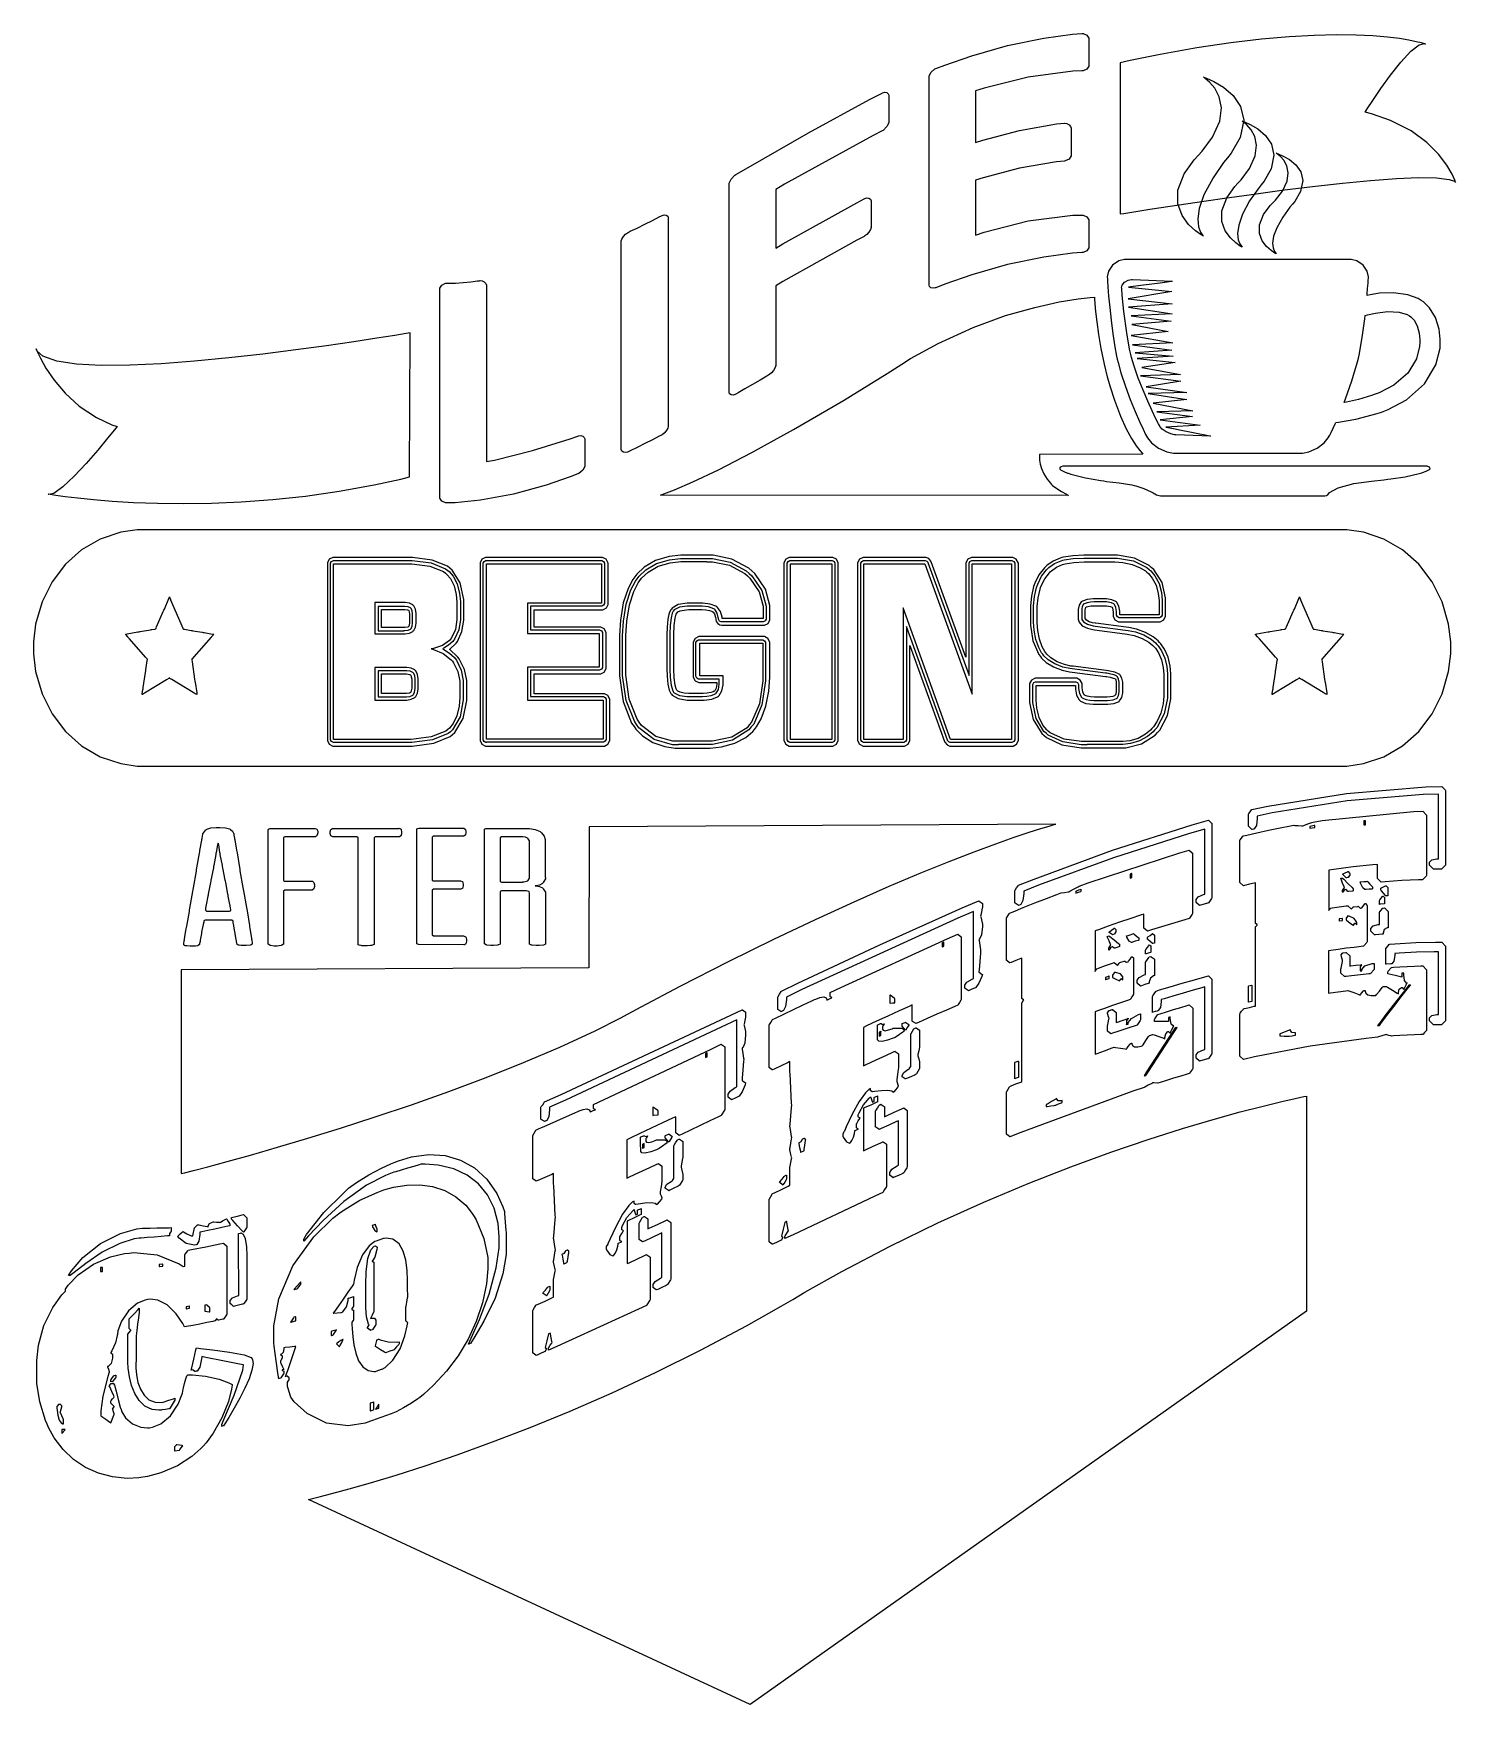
# Model space of a CAD drawing. Extents: x 65 to 293, y 45 to 314.
import ezdxf

# ---------------------------------------------------------------- set-up
doc = ezdxf.new("R2010")
doc.units = 0
doc.header["$MEASUREMENT"] = 0

msp = doc.modelspace()

# ---------------------------------------------------------------- linework, layer by layer
at = {"color": 7}
for points in [[(208.844, 306.494), (208.844, 306.693), (209.153, 307.293), (209.779, 307.844), (209.939, 307.905), (211.368, 308.456), (215.717, 309.958), (221.455, 311.6), (227.3, 312.806), (231.869, 313.426), (233.398, 313.549), (233.594, 313.549), (234.182, 313.272), (234.491, 312.766), (234.491, 312.597), (234.491, 312.082), (234.491, 310.533), (234.491, 308.985), (234.491, 308.468), (234.491, 308.305), (234.182, 307.808), (233.594, 307.516), (233.398, 307.516), (231.943, 307.472), (224.742, 306.534), (217.698, 304.765), (216.323, 304.307), (216.323, 303.276), (216.323, 300.179), (216.323, 297.083), (216.323, 296.051), (217.504, 296.404), (223.37, 297.957), (229.342, 299.015), (230.576, 299.12), (230.677, 299.127), (230.984, 299.067), (231.333, 298.879), (231.577, 298.59), (231.669, 298.326), (231.669, 298.238), (231.669, 297.718), (231.669, 296.157), (231.669, 294.597), (231.669, 294.076), (231.669, 293.9), (231.333, 293.366), (230.717, 293.062), (230.576, 293.052), (229.342, 292.947), (223.383, 291.889), (217.514, 290.336), (216.323, 289.983), (216.323, 288.881), (216.323, 285.574), (216.323, 282.266), (216.323, 281.164), (217.698, 281.632), (224.742, 283.418), (231.943, 284.34), (233.398, 284.375), (233.594, 284.375), (234.182, 284.097), (234.491, 283.591), (234.491, 283.421), (234.491, 282.906), (234.491, 281.358), (234.491, 279.811), (234.491, 279.294), (234.491, 279.13), (234.182, 278.634), (233.594, 278.342), (233.398, 278.342), (231.869, 278.226), (227.3, 277.62), (221.455, 276.419), (215.717, 274.771), (211.368, 273.254), (209.939, 272.697), (209.835, 272.657), (209.499, 272.602), (209.153, 272.667), (208.926, 272.871), (208.844, 273.111), (208.844, 273.19), (208.844, 281.517), (208.844, 300.25), (208.844, 306.494)], [(252.906, 280.988), (252.906, 280.988), (252.542, 281.2), (251.652, 281.831), (250.536, 282.871), (249.493, 284.313), (248.823, 286.148), (248.827, 288.37), (249.807, 290.967), (251.422, 293.263), (252.06, 293.934), (252.7, 294.614), (254.375, 296.887), (255.539, 299.445), (255.815, 301.61), (255.459, 303.381), (254.73, 304.757), (253.89, 305.741), (253.194, 306.332), (252.906, 306.528), (252.906, 306.528), (252.906, 306.528), (253.383, 306.36), (254.579, 305.835), (256.133, 304.925), (257.69, 303.601), (258.891, 301.833), (259.38, 299.594), (258.797, 296.853), (257.382, 294.324), (256.786, 293.581), (256.162, 292.8), (254.452, 290.327), (252.994, 287.625), (252.24, 285.443), (252.014, 283.74), (252.142, 282.48), (252.45, 281.627), (252.762, 281.142), (252.906, 280.988), (252.906, 280.988)], [(176.742, 289.278), (176.742, 289.49), (177.05, 290.125), (177.676, 290.777), (177.836, 290.865), (179.776, 291.986), (189.472, 297.569), (199.293, 302.94), (201.296, 303.954), (201.396, 304.005), (201.732, 304.096), (202.08, 304.06), (202.306, 303.864), (202.388, 303.614), (202.388, 303.529), (202.388, 303.014), (202.388, 301.467), (202.388, 299.919), (202.388, 299.402), (202.388, 299.197), (202.08, 298.578), (201.454, 297.965), (201.296, 297.885), (199.849, 297.135), (185.631, 289.314), (184.22, 288.502), (184.22, 287.321), (184.22, 283.775), (184.22, 280.23), (184.22, 279.047), (185.393, 279.727), (197.237, 286.351), (198.438, 286.985), (198.53, 287.037), (198.847, 287.128), (199.195, 287.095), (199.439, 286.91), (199.532, 286.675), (199.532, 286.596), (199.532, 286.081), (199.532, 284.533), (199.532, 282.986), (199.532, 282.469), (199.532, 282.368), (199.439, 282.064), (199.195, 281.632), (198.847, 281.24), (198.548, 281.007), (198.438, 280.952), (197.237, 280.318), (185.393, 273.693), (184.22, 273.014), (184.22, 269.831), (184.22, 262.668), (184.22, 260.28), (184.22, 260.178), (184.128, 259.868), (183.884, 259.42), (183.535, 259.005), (183.238, 258.755), (183.128, 258.692), (182.772, 258.486), (181.705, 257.867), (180.482, 257.158), (179.258, 256.45), (178.19, 255.831), (177.836, 255.623), (177.734, 255.567), (177.396, 255.455), (177.05, 255.465), (176.823, 255.634), (176.742, 255.864), (176.742, 255.94), (176.742, 264.275), (176.742, 283.027), (176.742, 289.278)], [(259.115, 279.224), (259.115, 279.224), (258.827, 279.392), (258.122, 279.891), (257.237, 280.715), (256.412, 281.857), (255.881, 283.312), (255.885, 285.073), (256.661, 287.135), (257.94, 288.958), (258.446, 289.49), (258.955, 290.029), (260.287, 291.834), (261.213, 293.862), (261.432, 295.579), (261.148, 296.982), (260.568, 298.073), (259.898, 298.851), (259.345, 299.318), (259.115, 299.472), (259.115, 299.472), (259.115, 299.472), (259.493, 299.339), (260.437, 298.921), (261.667, 298.198), (262.898, 297.145), (263.847, 295.742), (264.235, 293.967), (263.773, 291.797), (262.655, 289.796), (262.184, 289.208), (261.688, 288.59), (260.329, 286.632), (259.175, 284.493), (258.577, 282.762), (258.4, 281.412), (258.505, 280.411), (258.75, 279.732), (259.001, 279.346), (259.115, 279.224), (259.115, 279.224)], [(264.619, 278.129), (264.619, 278.129), (264.378, 278.264), (263.791, 278.666), (263.054, 279.324), (262.365, 280.238), (261.922, 281.401), (261.925, 282.804), (262.569, 284.445), (263.635, 285.895), (264.054, 286.315), (264.477, 286.743), (265.587, 288.188), (266.36, 289.808), (266.542, 291.178), (266.307, 292.299), (265.825, 293.169), (265.269, 293.791), (264.809, 294.163), (264.619, 294.287), (264.619, 294.287), (264.619, 294.287), (264.933, 294.181), (265.72, 293.847), (266.744, 293.27), (267.771, 292.431), (268.564, 291.313), (268.89, 289.897), (268.511, 288.167), (267.582, 286.57), (267.193, 286.103), (266.78, 285.612), (265.644, 284.05), (264.677, 282.342), (264.177, 280.961), (264.027, 279.881), (264.112, 279.082), (264.316, 278.537), (264.524, 278.229), (264.619, 278.129), (264.619, 278.129)], [(159.42, 280.106), (159.42, 280.206), (159.511, 280.507), (159.755, 280.925), (160.103, 281.306), (160.404, 281.532), (160.514, 281.587), (160.875, 281.759), (161.957, 282.28), (163.194, 282.889), (164.433, 283.518), (165.515, 284.08), (165.876, 284.269), (165.968, 284.321), (166.285, 284.412), (166.634, 284.379), (166.878, 284.194), (166.97, 283.959), (166.97, 283.88), (166.97, 275.546), (166.97, 256.793), (166.97, 250.542), (166.97, 250.442), (166.878, 250.137), (166.634, 249.706), (166.285, 249.313), (165.986, 249.081), (165.876, 249.025), (165.515, 248.836), (164.433, 248.274), (163.194, 247.646), (161.957, 247.037), (160.875, 246.517), (160.514, 246.345), (160.419, 246.298), (160.103, 246.224), (159.755, 246.266), (159.511, 246.455), (159.42, 246.691), (159.42, 246.768), (159.42, 255.102), (159.42, 273.855), (159.42, 280.106)], [(287.867, 270.651), (287.384, 270.959), (285.736, 271.567), (283.447, 271.891), (281.198, 271.797), (279.684, 271.572), (279.188, 271.463), (279.211, 271.737), (279.28, 272.557), (279.346, 273.417), (279.386, 273.979), (279.4, 274.179), (279.4, 274.179), (279.418, 274.469), (279.213, 275.358), (278.566, 276.335), (277.569, 277.002), (276.64, 277.247), (276.331, 277.247), (240.558, 277.247), (240.244, 277.247), (239.305, 277.002), (238.31, 276.335), (237.67, 275.358), (237.471, 274.469), (237.49, 274.179), (237.49, 274.179), (237.51, 273.823), (237.578, 272.84), (237.694, 271.366), (237.859, 269.532), (238.078, 267.469), (238.353, 265.31), (238.685, 263.187), (238.964, 261.718), (239.077, 261.232), (239.207, 260.672), (239.674, 259.009), (240.391, 256.813), (241.166, 254.726), (241.94, 252.832), (242.648, 251.215), (243.229, 249.955), (243.623, 249.14), (243.769, 248.849), (243.769, 248.849), (243.92, 248.561), (244.57, 247.795), (245.714, 246.918), (247.048, 246.32), (248.081, 246.098), (248.426, 246.098), (268.464, 246.098), (268.807, 246.098), (269.84, 246.316), (271.176, 246.906), (272.318, 247.781), (272.97, 248.557), (273.12, 248.849), (273.12, 248.849), (273.196, 249.003), (273.411, 249.446), (273.745, 250.144), (274.071, 250.84), (274.179, 251.072), (274.584, 251.116), (277.372, 251.57), (280.793, 252.465), (281.517, 252.729), (282.556, 253.112), (285.513, 254.696), (288.436, 257.233), (290.252, 260.306), (290.911, 262.982), (290.935, 263.878), (290.941, 264.422), (290.763, 266.054), (290.194, 267.914), (289.228, 269.449), (288.242, 270.404), (287.867, 270.651)], [(130.281, 272.451), (130.281, 272.616), (130.59, 273.112), (131.177, 273.403), (131.374, 273.403), (131.729, 273.41), (132.796, 273.445), (134.02, 273.523), (135.243, 273.647), (136.31, 273.779), (136.665, 273.826), (136.765, 273.838), (137.075, 273.804), (137.424, 273.645), (137.667, 273.375), (137.76, 273.105), (137.76, 273.014), (137.76, 265.95), (137.76, 250.056), (137.76, 244.758), (139.039, 245.014), (145.18, 246.539), (151.235, 248.418), (152.47, 248.849), (152.572, 248.889), (152.908, 248.941), (153.254, 248.864), (153.482, 248.646), (153.565, 248.402), (153.565, 248.32), (153.565, 247.805), (153.565, 246.257), (153.565, 244.709), (153.565, 244.192), (153.565, 243.998), (153.254, 243.412), (152.629, 242.879), (152.47, 242.817), (151.207, 242.322), (147.354, 240.998), (142.12, 239.559), (136.788, 238.575), (132.728, 238.165), (131.374, 238.125), (131.177, 238.125), (130.59, 238.403), (130.281, 238.909), (130.281, 239.077), (130.281, 247.421), (130.281, 266.194), (130.281, 272.451)], [(254.07, 248.849), (248.462, 249.061), (248.265, 249.068), (247.68, 249.199), (246.931, 249.525), (246.293, 249.99), (245.933, 250.391), (245.85, 250.542), (245.85, 250.542), (245.699, 250.837), (245.292, 251.655), (244.697, 252.895), (243.98, 254.459), (243.211, 256.249), (242.456, 258.163), (241.785, 260.105), (241.374, 261.502), (241.264, 261.973), (241.059, 262.828), (240.602, 265.428), (240.14, 268.866), (239.869, 271.504), (239.783, 272.557), (239.783, 272.557), (239.77, 272.697), (239.885, 273.13), (240.254, 273.597), (240.829, 273.906), (241.367, 274.009), (241.547, 274.002), (247.897, 273.756), (247.897, 273.756), (247.797, 273.704), (247.098, 273.593), (245.985, 273.439), (244.651, 273.266), (243.283, 273.096), (242.072, 272.948), (241.206, 272.843), (240.877, 272.803), (240.877, 272.803), (247.862, 272.098), (240.841, 270.897), (247.897, 270.122), (240.877, 269.558), (247.897, 268.5), (241.3, 268.181), (247.72, 267.299), (241.44, 266.77), (247.261, 265.678), (241.3, 265.006), (248.003, 263.842), (241.547, 263.525), (247.862, 262.643), (241.97, 262.254), (248.039, 261.691), (242.252, 261.302), (248.392, 260.703), (243.028, 259.857), (249.238, 258.763), (242.781, 258.516), (249.308, 257.668), (243.699, 256.786), (250.26, 255.87), (244.016, 255.728), (250.26, 254.742), (244.828, 254.14), (251.214, 252.942), (245.427, 252.765), (251.142, 252.024), (245.956, 251.46), (252.413, 250.613), (246.874, 250.296), (246.874, 250.278), (247.209, 250.224), (248.087, 250.055), (249.318, 249.823), (250.709, 249.56), (252.072, 249.298), (253.213, 249.071), (253.942, 248.911), (254.07, 248.849), (254.07, 248.849)], [(280.352, 255.517), (279.92, 255.359), (277.803, 254.742), (275.863, 254.336), (275.519, 254.283), (275.73, 254.821), (276.771, 257.722), (277.671, 260.765), (277.813, 261.372), (277.927, 261.875), (278.42, 264.708), (278.809, 267.678), (278.871, 268.252), (279.283, 268.365), (280.539, 268.628), (282.459, 268.853), (284.366, 268.759), (285.639, 268.405), (285.997, 268.181), (286.203, 268.046), (286.737, 267.501), (287.262, 266.569), (287.569, 265.384), (287.66, 264.306), (287.654, 263.948), (287.635, 263.273), (287.134, 261.258), (285.736, 258.953), (283.472, 257.038), (281.161, 255.819), (280.352, 255.517)], [(288.713, 244.016), (280.088, 244.016), (260.681, 244.016), (254.212, 244.016), (248.293, 244.016), (234.978, 244.016), (230.54, 244.016), (230.513, 244.016), (230.454, 244.016), (230.434, 244.016), (230.341, 244.016), (230.059, 243.95), (229.887, 243.832), (229.871, 243.805), (229.853, 243.787), (229.877, 243.55), (229.905, 243.523), (229.966, 243.453), (230.478, 243.166), (231.096, 242.932), (231.21, 242.888), (231.633, 242.739), (233.974, 242.152), (236.441, 241.724), (236.926, 241.653), (237.331, 241.592), (239.386, 241.34), (241.405, 241.035), (241.793, 240.947), (242.076, 240.887), (243.363, 240.464), (244.51, 239.934), (244.722, 239.819), (244.854, 239.748), (245.374, 239.431), (246.023, 239.254), (246.239, 239.254), (251.212, 239.254), (262.403, 239.254), (266.135, 239.254), (267.687, 239.254), (271.18, 239.254), (272.344, 239.254), (272.423, 239.254), (272.661, 239.303), (272.856, 239.404), (272.874, 239.43), (273.173, 239.809), (274.567, 240.556), (277.084, 241.239), (279.913, 241.643), (281.883, 241.855), (282.539, 241.935), (283.006, 241.989), (285.335, 242.342), (287.558, 242.835), (287.973, 242.958), (288.087, 242.994), (288.691, 243.206), (289.206, 243.487), (289.278, 243.557), (289.308, 243.589), (289.232, 243.853), (288.842, 244.016), (288.713, 244.016)], [(275.06, 233.821), (82.586, 233.821), (81.6998, 233.821), (79.0444, 233.437), (75.7467, 232.33), (72.7632, 230.579), (70.1629, 228.261), (68.0173, 225.453), (66.3981, 222.228), (65.3743, 218.666), (65.0173, 215.798), (65.0173, 214.842), (65.0173, 213.887), (65.3743, 211.019), (66.3981, 207.457), (68.0173, 204.232), (70.1629, 201.424), (72.7632, 199.106), (75.7467, 197.354), (79.0444, 196.248), (81.6998, 195.862), (82.586, 195.862), (275.06, 195.862), (275.945, 195.862), (278.601, 196.248), (281.898, 197.354), (284.882, 199.106), (287.482, 201.424), (289.628, 204.232), (291.247, 207.457), (292.271, 211.019), (292.629, 213.887), (292.629, 214.842), (292.629, 215.798), (292.271, 218.666), (291.247, 222.228), (289.628, 225.453), (287.482, 228.261), (284.882, 230.579), (281.898, 232.33), (278.601, 233.437), (275.945, 233.821), (275.06, 233.821)], [(260.703, 188.877), (263.233, 189.424), (275.88, 191.472), (288.633, 192.528), (291.218, 192.581), (291.27, 192.52), (291.729, 192.009), (291.783, 191.947), (291.783, 188.948), (291.783, 182.202), (291.783, 179.953), (291.729, 179.891), (291.27, 179.379), (291.218, 179.317), (291.042, 179.317), (290.513, 179.317), (289.983, 179.317), (289.807, 179.317), (289.753, 179.379), (289.294, 179.891), (289.242, 179.953), (289.242, 180.032), (289.242, 180.21), (289.242, 180.269), (289.242, 180.394), (289.589, 180.764), (290.387, 180.939), (290.653, 180.939), (290.653, 183.541), (290.653, 189.395), (290.653, 191.346), (288.183, 191.286), (276.007, 190.258), (263.956, 188.331), (261.549, 187.818), (261.549, 187.446), (261.411, 186.329), (261.082, 185.765), (260.985, 185.738), (260.958, 185.729), (260.729, 185.677), (260.703, 185.667), (260.649, 185.721), (260.19, 186.144), (260.138, 186.196), (260.138, 186.439), (260.138, 187.167), (260.138, 187.894), (260.138, 188.137), (260.2, 188.208), (260.433, 188.495), (260.649, 188.798), (260.703, 188.877)], [(259.328, 184.643), (259.871, 184.774), (261.507, 185.152), (263.383, 185.557), (265.26, 185.929), (266.896, 186.236), (267.442, 186.337), (267.582, 186.329), (268.146, 186.303), (268.71, 186.276), (268.853, 186.267), (269.019, 186.329), (269.681, 186.567), (270.342, 186.805), (270.51, 186.866), (271.982, 187.087), (286.667, 188.534), (288.149, 188.596), (288.201, 188.534), (288.659, 188.022), (288.713, 187.96), (288.713, 185.535), (288.713, 180.078), (288.713, 178.259), (288.659, 178.189), (288.43, 177.924), (288.201, 177.66), (288.149, 177.588), (287.478, 177.571), (284.796, 177.447), (282.116, 177.254), (281.446, 177.201), (281.392, 177.263), (280.934, 177.739), (280.881, 177.8), (280.881, 178.083), (280.881, 178.93), (280.881, 179.776), (280.881, 180.057), (280.096, 179.987), (276.965, 179.666), (273.834, 179.257), (273.05, 179.141), (273.05, 178.331), (273.05, 175.896), (273.05, 173.46), (273.05, 172.649), (273.076, 172.685), (273.305, 172.993), (273.333, 173.038), (273.614, 173.082), (274.738, 173.246), (275.845, 173.392), (276.119, 173.426), (276.171, 173.364), (276.63, 172.915), (276.684, 172.861), (276.71, 172.897), (276.939, 173.179), (276.967, 173.214), (277.045, 173.223), (277.697, 173.312), (277.777, 173.32), (277.803, 173.294), (278.032, 173.065), (278.059, 173.038), (278.129, 173.038), (278.314, 173.065), (278.342, 173.073), (278.394, 173.144), (278.853, 173.708), (278.907, 173.779), (278.933, 173.753), (279.162, 173.496), (279.188, 173.46), (279.188, 172.733), (279.188, 170.547), (279.188, 168.341), (279.188, 167.605), (279.134, 167.535), (278.676, 166.97), (278.624, 166.9), (278.245, 166.858), (277.111, 166.73), (275.819, 166.573), (274.526, 166.404), (273.392, 166.248), (273.014, 166.194), (273.014, 165.344), (273.014, 162.79), (273.014, 160.237), (273.014, 159.385), (273.323, 159.429), (274.549, 159.597), (275.776, 159.764), (276.085, 159.808), (276.277, 159.738), (277.071, 159.451), (277.865, 159.147), (278.059, 159.067), (278.112, 159.139), (278.57, 159.702), (278.624, 159.772), (278.694, 159.772), (278.879, 159.8), (278.907, 159.808), (278.907, 159.704), (279.011, 159.385), (279.328, 159.112), (279.858, 158.986), (280.414, 158.98), (280.599, 158.997), (280.713, 159.139), (281.164, 159.704), (281.613, 160.267), (281.729, 160.408), (281.781, 160.418), (282.164, 160.444), (282.292, 160.444), (282.485, 160.329), (283.263, 159.862), (284.038, 159.395), (284.233, 159.279), (284.233, 159.466), (284.369, 160.029), (284.7, 160.293), (284.798, 160.302), (284.824, 160.267), (285.053, 160.021), (285.08, 159.985), (285.133, 160.091), (285.361, 160.496), (285.59, 160.903), (285.644, 161.007), (285.546, 160.999), (285.217, 161.379), (285.08, 162.292), (285.08, 162.595), (285.008, 162.595), (284.85, 162.595), (284.798, 162.595), (284.798, 162.436), (284.798, 162.081), (284.798, 161.961), (284.577, 162.015), (283.682, 162.221), (282.768, 162.41), (282.539, 162.454), (282.539, 162.542), (282.539, 162.741), (282.539, 162.807), (282.592, 162.879), (283.051, 163.442), (283.104, 163.513), (283.442, 163.536), (284.457, 163.606), (285.626, 163.677), (286.795, 163.726), (287.81, 163.754), (288.149, 163.759), (288.201, 163.698), (288.659, 163.186), (288.713, 163.124), (288.713, 160.69), (288.713, 155.214), (288.713, 153.388), (288.659, 153.318), (288.43, 153.053), (288.201, 152.789), (288.149, 152.717), (287.81, 152.706), (286.795, 152.669), (285.626, 152.62), (284.457, 152.56), (283.442, 152.495), (283.104, 152.47), (283.024, 152.498), (282.694, 152.594), (282.346, 152.691), (282.258, 152.717), (282.116, 152.673), (281.555, 152.506), (281.014, 152.338), (280.881, 152.294), (279.055, 152.109), (270.038, 150.844), (261.108, 149.138), (259.328, 148.732), (259.274, 148.785), (258.815, 149.208), (258.763, 149.261), (258.763, 150.113), (258.763, 152.665), (258.763, 155.218), (258.763, 156.068), (258.815, 156.148), (259.045, 156.457), (259.274, 156.767), (259.328, 156.846), (259.52, 156.89), (260.296, 157.074), (261.074, 157.259), (261.268, 157.303), (261.268, 160.47), (261.268, 167.594), (261.268, 169.969), (261.294, 170.013), (261.523, 170.321), (261.549, 170.356), (261.523, 170.384), (261.294, 170.578), (261.268, 170.604), (261.268, 171.415), (261.268, 173.849), (261.268, 176.284), (261.268, 177.094), (261.074, 177.05), (260.296, 176.88), (259.52, 176.689), (259.328, 176.635), (259.274, 176.689), (258.815, 177.112), (258.763, 177.165), (258.763, 178.016), (258.763, 180.57), (258.763, 183.123), (258.763, 183.974), (258.815, 184.027), (259.031, 184.27), (259.266, 184.565), (259.328, 184.643)], [(94.6506, 185.984), (94.9523, 185.984), (95.8578, 185.91), (96.5108, 185.746), (96.5909, 185.702), (96.6791, 185.649), (96.9959, 185.377), (97.1723, 185.068), (97.1903, 184.996), (97.1903, 184.937), (97.2206, 184.759), (97.3046, 184.282), (97.3307, 184.15), (97.3571, 184.018), (97.6478, 182.316), (97.6835, 182.104), (97.718, 181.893), (98.0983, 179.546), (98.1424, 179.281), (98.1865, 179.017), (98.6536, 176.346), (98.7076, 176.072), (98.7517, 175.799), (99.2269, 173.118), (99.271, 172.861), (99.3151, 172.597), (99.6943, 170.251), (99.7299, 170.039), (99.7645, 169.836), (100.03, 168.161), (100.048, 168.028), (100.065, 167.906), (100.127, 167.455), (100.153, 167.253), (100.153, 167.253), (100.153, 167.253), (99.9864, 167.128), (99.9423, 167.11), (99.8982, 167.094), (99.1898, 167.004), (98.9542, 167.004), (98.8039, 167.004), (98.3576, 167.028), (98.0362, 167.068), (98.002, 167.076), (97.966, 167.094), (97.7276, 167.209), (97.7194, 167.217), (97.7194, 167.217), (97.6919, 167.372), (97.6298, 167.72), (97.6133, 167.816), (97.5953, 167.914), (97.4189, 168.936), (97.4026, 169.051), (97.3847, 169.166), (97.2069, 170.189), (97.1903, 170.285), (97.1723, 170.384), (97.0841, 170.787), (97.0841, 170.921), (97.0746, 170.957), (96.8692, 171.097), (96.8015, 171.097), (92.7104, 171.097), (92.6222, 171.097), (92.3576, 170.965), (92.3576, 170.921), (92.3576, 170.762), (92.268, 170.384), (92.2514, 170.285), (92.2334, 170.189), (92.0214, 169.166), (92.0048, 169.051), (91.9868, 168.936), (91.809, 167.88), (91.7924, 167.782), (91.7744, 167.685), (91.7127, 167.337), (91.6862, 167.181), (91.6862, 167.181), (91.6767, 167.164), (91.4495, 167.022), (91.4054, 167.004), (91.3694, 166.988), (91.0332, 166.944), (90.5178, 166.934), (90.3471, 166.934), (90.1788, 166.934), (89.6758, 166.958), (89.3576, 166.996), (89.323, 167.004), (89.2874, 167.014), (89.1466, 167.113), (89.1466, 167.146), (89.1466, 167.146), (89.1727, 167.35), (89.2348, 167.799), (89.2528, 167.922), (89.2694, 168.046), (89.4016, 168.796), (89.5696, 169.722), (89.6056, 169.933), (89.6401, 170.137), (90.0546, 172.49), (90.0987, 172.755), (90.1428, 173.02), (90.6103, 175.719), (90.6639, 176), (90.708, 176.275), (91.1849, 178.983), (91.229, 179.247), (91.2731, 179.512), (91.6862, 181.866), (91.7222, 182.069), (91.7568, 182.281), (92.0475, 183.957), (92.075, 184.08), (92.1011, 184.212), (92.184, 184.671), (92.2154, 184.836), (92.2154, 184.892), (92.2334, 184.971), (92.7005, 185.587), (92.7806, 185.631), (92.8592, 185.703), (93.4903, 185.914), (94.3599, 185.984), (94.6506, 185.984)], [(110.666, 185.279), (110.666, 185.146), (110.578, 184.793), (110.56, 184.749), (110.542, 184.705), (110.29, 184.503), (110.207, 184.503), (105.445, 184.503), (105.383, 184.503), (105.198, 184.37), (105.198, 184.326), (105.198, 177.517), (105.198, 177.473), (105.356, 177.341), (105.41, 177.341), (109.75, 177.341), (109.828, 177.341), (110.067, 177.161), (110.173, 176.768), (110.173, 176.635), (110.173, 176.505), (110.061, 176.112), (109.801, 175.93), (109.714, 175.93), (105.445, 175.93), (105.383, 175.93), (105.198, 175.773), (105.198, 175.719), (105.198, 167.287), (105.198, 167.235), (104.906, 167.094), (104.845, 167.076), (104.783, 167.05), (104.142, 166.934), (103.929, 166.934), (103.699, 166.934), (103.072, 167.024), (103.011, 167.04), (102.957, 167.058), (102.694, 167.23), (102.694, 167.287), (102.694, 185.525), (102.694, 185.578), (102.777, 185.733), (102.979, 185.808), (103.047, 185.808), (110.207, 185.808), (110.284, 185.826), (110.556, 185.716), (110.666, 185.389), (110.666, 185.279)], [(124.072, 185.667), (124.088, 185.633), (124.142, 185.288), (124.142, 185.172), (124.142, 185.05), (124.054, 184.715), (124.037, 184.679), (124.019, 184.645), (123.793, 184.467), (123.719, 184.467), (119.944, 184.467), (119.891, 184.467), (119.732, 184.335), (119.732, 184.29), (119.732, 167.253), (119.732, 167.2), (119.318, 167.05), (119.239, 167.04), (119.159, 167.024), (118.637, 166.97), (118.463, 166.97), (118.259, 166.97), (117.73, 166.996), (117.651, 167.004), (117.571, 167.014), (117.303, 167.068), (117.192, 167.153), (117.192, 167.181), (117.192, 184.29), (117.192, 184.335), (116.98, 184.467), (116.91, 184.467), (113.171, 184.467), (113.079, 184.467), (112.804, 184.631), (112.677, 185.011), (112.677, 185.138), (112.677, 185.27), (112.787, 185.663), (113.047, 185.844), (113.135, 185.844), (123.685, 185.844), (123.737, 185.853), (124.054, 185.703), (124.072, 185.667)], [(134.444, 168.415), (134.461, 168.399), (134.549, 167.99), (134.549, 167.852), (134.549, 167.711), (134.461, 167.314), (134.444, 167.287), (134.426, 167.261), (134.228, 167.146), (134.162, 167.146), (126.93, 167.181), (126.85, 167.181), (126.611, 167.313), (126.611, 167.357), (126.611, 185.631), (126.611, 185.68), (126.694, 185.821), (126.897, 185.878), (126.964, 185.878), (134.056, 185.878), (134.134, 185.878), (134.355, 185.729), (134.372, 185.702), (134.39, 185.667), (134.479, 185.35), (134.479, 185.244), (134.479, 185.13), (134.39, 184.821), (134.372, 184.785), (134.355, 184.751), (134.13, 184.573), (134.056, 184.573), (129.293, 184.573), (129.231, 184.573), (129.046, 184.441), (129.046, 184.397), (129.046, 177.588), (129.046, 177.544), (129.203, 177.411), (129.257, 177.411), (133.597, 177.411), (133.597, 177.411), (133.852, 177.324), (133.879, 177.307), (133.905, 177.289), (134.02, 176.88), (134.02, 176.742), (134.02, 176.601), (133.905, 176.195), (133.879, 176.177), (133.852, 176.16), (133.634, 176.072), (133.562, 176.072), (129.329, 176.072), (129.257, 176.072), (129.046, 175.913), (129.046, 175.86), (129.046, 168.768), (129.046, 168.724), (129.257, 168.592), (129.329, 168.592), (134.056, 168.592), (134.108, 168.576), (134.426, 168.433), (134.444, 168.415)], [(147.249, 177.94), (147.249, 177.72), (146.896, 177.13), (146.826, 177.058), (146.754, 176.98), (146.301, 176.711), (145.767, 176.601), (145.591, 176.601), (145.767, 176.601), (146.301, 176.5), (146.754, 176.275), (146.826, 176.213), (146.896, 176.152), (147.249, 175.616), (147.249, 175.437), (147.249, 167.287), (147.249, 167.233), (146.935, 167.068), (146.244, 167.004), (146.014, 167.004), (145.776, 167.004), (145.123, 167.068), (145.062, 167.076), (145, 167.094), (144.709, 167.239), (144.709, 167.287), (144.709, 175.331), (144.709, 175.419), (144.621, 175.667), (144.603, 175.683), (144.585, 175.711), (144.176, 175.824), (144.04, 175.824), (140.265, 175.824), (140.193, 175.824), (139.983, 175.719), (139.983, 175.683), (139.983, 167.287), (139.983, 167.243), (139.69, 167.128), (139.63, 167.11), (139.568, 167.094), (138.926, 167.004), (138.712, 167.004), (138.482, 167.004), (137.848, 167.094), (137.796, 167.11), (137.734, 167.128), (137.443, 167.275), (137.443, 167.323), (137.443, 185.667), (137.443, 185.711), (137.68, 185.844), (137.76, 185.844), (144.356, 185.844), (144.668, 185.844), (145.603, 185.685), (146.385, 185.315), (146.509, 185.208), (146.631, 185.104), (147.046, 184.565), (147.215, 184.042), (147.215, 183.867), (147.215, 177.94), (147.249, 177.94)], [(223.202, 176.706), (225.706, 177.704), (238.327, 182.338), (251.124, 186.426), (253.717, 187.149), (253.77, 187.096), (254.229, 186.7), (254.283, 186.655), (254.283, 183.657), (254.283, 176.91), (254.283, 174.661), (254.229, 174.582), (253.77, 173.929), (253.717, 173.849), (253.576, 173.815), (253.012, 173.669), (252.447, 173.505), (252.306, 173.46), (252.253, 173.514), (251.795, 173.903), (251.743, 173.955), (251.743, 174.035), (251.743, 174.213), (251.743, 174.272), (251.743, 174.417), (252.09, 174.85), (252.916, 175.234), (253.154, 175.295), (253.154, 177.896), (253.154, 183.75), (253.154, 185.702), (250.675, 185.006), (238.468, 181.099), (226.439, 176.698), (224.05, 175.754), (224.05, 175.375), (223.912, 174.238), (223.581, 173.611), (223.485, 173.567), (223.457, 173.559), (223.228, 173.47), (223.202, 173.46), (223.149, 173.505), (222.691, 173.839), (222.639, 173.883), (222.639, 174.128), (222.639, 174.855), (222.639, 175.583), (222.639, 175.824), (222.691, 175.912), (222.906, 176.265), (223.14, 176.617), (223.202, 176.706)], [(269.981, 186.16), (269.981, 186.082), (269.981, 185.904), (269.981, 185.844), (270.06, 185.862), (270.713, 185.968), (270.793, 185.984), (270.793, 186.064), (270.793, 186.243), (270.793, 186.303), (270.713, 186.285), (270.06, 186.17), (269.981, 186.16)], [(278.658, 187.042), (278.658, 186.884), (278.658, 186.527), (278.658, 186.407), (278.729, 186.407), (278.914, 186.435), (278.941, 186.443), (278.941, 186.603), (278.941, 186.96), (278.941, 187.078), (278.905, 187.07), (278.719, 187.042), (278.658, 187.042)], [(96.4487, 172.544), (96.5055, 172.544), (96.6777, 172.619), (96.7133, 172.782), (96.6971, 172.825), (96.6971, 172.825), (96.6692, 173.003), (96.6075, 173.392), (96.5909, 173.496), (96.5729, 173.603), (96.3069, 174.952), (96.2724, 175.118), (96.2462, 175.286), (95.8935, 177.139), (95.8494, 177.341), (95.8137, 177.545), (95.425, 179.512), (95.3904, 179.704), (95.3548, 179.899), (95.0295, 181.663), (95.0034, 181.821), (94.9759, 181.981), (94.773, 183.216), (94.7568, 183.304), (94.7469, 183.34), (94.6849, 183.48), (94.6849, 183.48), (94.6753, 183.472), (94.6146, 183.347), (94.6146, 183.304), (94.5967, 183.216), (94.3666, 181.981), (94.3321, 181.821), (94.306, 181.663), (93.9793, 179.899), (93.9451, 179.704), (93.9091, 179.512), (93.5302, 177.545), (93.4861, 177.341), (93.442, 177.139), (93.0892, 175.286), (93.0631, 175.118), (93.0356, 174.952), (92.771, 173.576), (92.7446, 173.46), (92.7269, 173.356), (92.6648, 172.967), (92.6401, 172.791), (92.6401, 172.791), (92.6401, 172.73), (92.8247, 172.544), (92.8867, 172.544), (96.4487, 172.544)], [(143.545, 177.235), (143.763, 177.235), (144.418, 177.421), (144.709, 177.838), (144.709, 177.976), (144.709, 183.691), (144.709, 183.823), (144.471, 184.186), (144.427, 184.22), (144.382, 184.264), (144.038, 184.41), (143.589, 184.467), (143.44, 184.467), (140.265, 184.467), (140.193, 184.467), (139.983, 184.335), (139.983, 184.29), (139.983, 177.377), (139.983, 177.333), (140.167, 177.201), (140.229, 177.201), (143.545, 177.201), (143.545, 177.235)], [(221.791, 172.226), (222.335, 172.45), (223.971, 173.12), (225.848, 173.871), (227.724, 174.603), (229.359, 175.23), (229.905, 175.437), (230.046, 175.464), (230.61, 175.557), (231.174, 175.631), (231.316, 175.647), (231.483, 175.745), (232.144, 176.12), (232.806, 176.477), (232.974, 176.565), (234.429, 177.104), (249.122, 181.927), (250.613, 182.35), (250.665, 182.298), (251.124, 181.911), (251.178, 181.857), (251.178, 179.432), (251.178, 173.974), (251.178, 172.156), (251.124, 172.077), (250.665, 171.424), (250.613, 171.344), (249.942, 171.151), (247.261, 170.366), (244.58, 169.546), (243.91, 169.333), (243.856, 169.377), (243.399, 169.748), (243.346, 169.792), (243.346, 170.075), (243.346, 170.921), (243.346, 171.768), (243.346, 172.049), (242.819, 171.879), (241.238, 171.359), (239.43, 170.75), (237.621, 170.121), (236.04, 169.558), (235.515, 169.369), (235.515, 168.559), (235.515, 166.124), (235.515, 163.689), (235.515, 162.877), (235.541, 162.921), (235.77, 163.256), (235.796, 163.3), (236.079, 163.398), (237.203, 163.795), (238.31, 164.192), (238.584, 164.288), (238.636, 164.244), (239.094, 163.873), (239.147, 163.829), (239.174, 163.873), (239.402, 164.21), (239.43, 164.254), (239.509, 164.28), (240.189, 164.509), (240.278, 164.535), (240.304, 164.519), (240.532, 164.342), (240.558, 164.324), (240.585, 164.334), (240.814, 164.422), (240.841, 164.43), (240.894, 164.51), (241.124, 164.841), (241.352, 165.188), (241.406, 165.276), (241.432, 165.25), (241.661, 165.057), (241.689, 165.03), (241.689, 164.302), (241.689, 162.115), (241.689, 159.909), (241.689, 159.173), (241.635, 159.095), (241.406, 158.764), (241.176, 158.415), (241.124, 158.327), (240.745, 158.203), (239.612, 157.825), (238.319, 157.384), (237.025, 156.928), (235.891, 156.523), (235.515, 156.387), (235.515, 155.537), (235.515, 152.983), (235.515, 150.429), (235.515, 149.578), (235.824, 149.684), (237.049, 150.125), (238.275, 150.566), (238.584, 150.672), (238.777, 150.646), (239.571, 150.531), (240.364, 150.417), (240.558, 150.39), (240.611, 150.478), (240.841, 150.813), (241.07, 151.147), (241.124, 151.235), (241.15, 151.245), (241.379, 151.334), (241.406, 151.342), (241.406, 151.241), (241.511, 150.939), (241.829, 150.734), (242.358, 150.727), (242.919, 150.857), (243.1, 150.919), (243.214, 151.087), (243.663, 151.748), (244.113, 152.41), (244.228, 152.576), (244.281, 152.594), (244.738, 152.736), (244.792, 152.753), (244.986, 152.683), (245.762, 152.4), (246.538, 152.119), (246.732, 152.047), (246.732, 152.246), (246.869, 152.841), (247.2, 153.186), (247.297, 153.212), (247.323, 153.186), (247.552, 152.991), (247.58, 152.965), (247.632, 153.079), (247.861, 153.547), (248.09, 154.014), (248.143, 154.128), (248.061, 154.106), (247.716, 154.402), (247.58, 155.283), (247.58, 155.575), (247.552, 155.567), (247.323, 155.479), (247.297, 155.469), (247.297, 155.31), (247.297, 154.953), (247.297, 154.833), (247.017, 154.833), (246.181, 154.817), (245.325, 154.799), (245.04, 154.799), (245.04, 154.887), (245.04, 155.086), (245.04, 155.152), (245.092, 155.232), (245.55, 155.885), (245.604, 155.964), (245.941, 156.071), (246.957, 156.384), (248.126, 156.735), (249.294, 157.08), (250.31, 157.379), (250.649, 157.479), (250.701, 157.427), (251.16, 157.04), (251.214, 156.986), (251.214, 154.553), (251.214, 149.075), (251.214, 147.249), (251.16, 147.17), (250.701, 146.518), (250.649, 146.439), (250.31, 146.344), (249.294, 146.053), (248.126, 145.707), (246.957, 145.347), (245.941, 145.029), (245.604, 144.921), (245.524, 144.931), (244.949, 144.956), (244.758, 144.956), (244.615, 144.885), (244.055, 144.587), (243.513, 144.288), (243.381, 144.216), (241.563, 143.617), (223.599, 136.993), (221.827, 136.278), (221.773, 136.323), (221.314, 136.657), (221.262, 136.701), (221.262, 137.553), (221.262, 140.106), (221.262, 142.66), (221.262, 143.51), (221.314, 143.599), (221.544, 143.951), (221.773, 144.304), (221.827, 144.392), (222.02, 144.472), (222.797, 144.793), (223.573, 145.098), (223.767, 145.168), (223.767, 148.335), (223.767, 155.458), (223.767, 157.832), (223.793, 157.876), (224.022, 158.247), (224.05, 158.291), (224.022, 158.309), (223.793, 158.477), (223.767, 158.503), (223.767, 159.315), (223.767, 161.749), (223.767, 164.183), (223.767, 164.994), (223.573, 164.915), (222.797, 164.607), (222.02, 164.298), (221.827, 164.218), (221.773, 164.262), (221.314, 164.597), (221.262, 164.641), (221.262, 165.493), (221.262, 168.046), (221.262, 170.6), (221.262, 171.45), (221.314, 171.512), (221.526, 171.799), (221.737, 172.138), (221.791, 172.226)], [(241.124, 178.47), (241.124, 178.311), (241.124, 177.956), (241.124, 177.836), (241.15, 177.846), (241.379, 177.932), (241.406, 177.94), (241.406, 178.101), (241.406, 178.457), (241.406, 178.576), (241.379, 178.568), (241.15, 178.479), (241.124, 178.47)], [(274.99, 177.836), (275.06, 177.836), (275.219, 177.87), (275.273, 177.87), (275.439, 177.694), (276.119, 177.006), (276.798, 176.319), (276.967, 176.142), (276.967, 176.054), (276.967, 175.855), (276.967, 175.79), (276.878, 175.781), (276.207, 175.693), (276.119, 175.683), (276.091, 175.711), (275.863, 175.966), (275.836, 176), (275.766, 176), (275.608, 175.966), (275.555, 175.966), (275.528, 175.931), (275.299, 175.621), (275.273, 175.577), (275.273, 175.665), (275.273, 175.864), (275.273, 175.93), (275.299, 175.966), (275.528, 176.248), (275.555, 176.283), (275.493, 176.433), (275.259, 177.046), (275.042, 177.677), (274.99, 177.836)], [(276.119, 178.929), (276.145, 178.902), (276.374, 178.647), (276.401, 178.612), (276.401, 178.533), (276.401, 178.354), (276.401, 178.293), (276.374, 178.259), (276.145, 177.976), (276.119, 177.94), (276.047, 177.94), (275.889, 177.906), (275.836, 177.906), (275.783, 177.96), (275.325, 178.409), (275.273, 178.47), (275.361, 178.524), (275.696, 178.714), (276.031, 178.884), (276.119, 178.929)], [(278.095, 177.235), (278.209, 177.245), (278.658, 177.289), (279.108, 177.333), (279.224, 177.341), (279.302, 177.253), (279.633, 176.9), (279.981, 176.547), (280.07, 176.459), (280.07, 176.371), (280.07, 176.173), (280.07, 176.106), (279.955, 176.098), (279.505, 176.054), (279.055, 176.01), (278.941, 176), (278.828, 176), (278.491, 176.301), (278.156, 177.024), (278.095, 177.235)], [(232.445, 175.754), (232.445, 175.675), (232.445, 175.497), (232.445, 175.437), (232.523, 175.464), (232.856, 175.583), (233.204, 175.719), (233.292, 175.754), (233.292, 175.834), (233.292, 176.013), (233.292, 176.072), (233.204, 176.038), (232.856, 175.9), (232.523, 175.781), (232.445, 175.754)], [(281.729, 174.978), (281.755, 174.952), (281.984, 174.723), (282.01, 174.695), (282.01, 174.449), (282.01, 173.893), (282.01, 173.707), (281.93, 173.699), (281.278, 173.647), (281.2, 173.637), (281.2, 173.797), (281.2, 174.154), (281.2, 174.272), (281.244, 174.344), (281.437, 174.625), (281.667, 174.908), (281.729, 174.978)], [(282.258, 176.635), (282.284, 176.601), (282.513, 176.354), (282.539, 176.319), (282.539, 176.156), (282.539, 175.667), (282.539, 175.177), (282.539, 175.014), (282.469, 175.014), (282.284, 174.987), (282.258, 174.978), (282.178, 175.066), (281.846, 175.437), (281.499, 175.808), (281.41, 175.896), (281.41, 175.975), (281.41, 176.153), (281.41, 176.213), (281.499, 176.266), (281.846, 176.451), (282.178, 176.601), (282.258, 176.635)], [(185.138, 159.702), (187.766, 160.955), (200.929, 167.112), (214.179, 173.055), (216.852, 174.202), (216.905, 174.158), (217.363, 173.823), (217.417, 173.779), (217.417, 173.62), (217.417, 173.264), (217.417, 173.144), (217.39, 173.003), (217.275, 172.438), (217.161, 171.874), (217.135, 171.733), (217.161, 171.618), (217.275, 171.147), (217.39, 170.656), (217.417, 170.532), (217.417, 170.09), (217.279, 168.76), (216.949, 168.037), (216.852, 167.992), (216.878, 167.808), (216.993, 167.076), (217.107, 166.344), (217.135, 166.158), (217.107, 165.815), (216.993, 164.452), (216.878, 163.108), (216.852, 162.771), (216.905, 162.727), (217.363, 162.392), (217.417, 162.348), (217.329, 162.067), (216.864, 160.973), (216.385, 160.303), (216.289, 160.231), (216.173, 160.187), (215.724, 159.998), (215.273, 159.792), (215.158, 159.738), (215.105, 159.782), (214.647, 160.117), (214.595, 160.161), (214.595, 160.241), (214.595, 160.419), (214.595, 160.478), (214.595, 160.638), (214.942, 161.115), (215.768, 161.644), (216.006, 161.749), (216.006, 164.439), (216.006, 170.491), (216.006, 172.508), (213.475, 171.415), (188.436, 159.933), (185.95, 158.75), (185.95, 158.367), (185.812, 157.216), (185.481, 156.571), (185.385, 156.527), (185.357, 156.519), (185.128, 156.405), (185.102, 156.387), (185.049, 156.422), (184.591, 156.74), (184.539, 156.774), (184.539, 157.018), (184.539, 157.745), (184.539, 158.473), (184.539, 158.714), (184.599, 158.82), (184.838, 159.235), (185.076, 159.614), (185.138, 159.702)], [(281.729, 173.038), (281.799, 173.038), (281.984, 173.065), (282.01, 173.073), (282.062, 173.011), (282.521, 172.534), (282.575, 172.472), (282.575, 172.15), (282.575, 171.181), (282.575, 170.193), (282.575, 169.863), (282.433, 169.854), (281.956, 169.576), (281.763, 169.025), (281.763, 168.84), (281.621, 168.832), (281.062, 168.788), (280.52, 168.743), (280.388, 168.734), (280.334, 168.796), (279.876, 169.273), (279.823, 169.333), (279.823, 169.413), (279.823, 169.591), (279.823, 169.65), (279.823, 169.781), (280.166, 170.171), (280.97, 170.41), (281.2, 170.428), (281.2, 170.67), (281.2, 171.398), (281.2, 172.125), (281.2, 172.368), (281.244, 172.43), (281.437, 172.69), (281.667, 172.967), (281.729, 173.038)], [(238.584, 169.827), (238.61, 169.8), (238.839, 169.607), (238.867, 169.58), (238.867, 169.502), (238.867, 169.324), (238.867, 169.263), (238.839, 169.219), (238.61, 168.884), (238.584, 168.84), (238.556, 168.832), (238.327, 168.743), (238.301, 168.734), (238.248, 168.778), (237.789, 169.113), (237.736, 169.157), (237.824, 169.229), (238.172, 169.505), (238.504, 169.766), (238.584, 169.827)], [(274.708, 171.31), (274.708, 171.221), (274.708, 171.023), (274.708, 170.957), (274.76, 170.966), (275.219, 171.019), (275.273, 171.027), (275.273, 171.115), (275.273, 171.313), (275.273, 171.38), (275.219, 171.371), (274.768, 171.319), (274.708, 171.31)], [(276.119, 171.803), (276.091, 171.768), (275.863, 171.486), (275.836, 171.45), (275.836, 171.362), (275.836, 171.164), (275.836, 171.097), (275.951, 171.019), (276.401, 170.692), (276.85, 170.366), (276.967, 170.285), (276.993, 170.321), (277.221, 170.604), (277.247, 170.638), (277.274, 170.612), (277.502, 170.384), (277.53, 170.356), (277.53, 170.436), (277.53, 170.615), (277.53, 170.674), (277.512, 170.816), (277.115, 171.384), (276.33, 171.759), (276.119, 171.803)], [(183.727, 155.116), (184.178, 155.337), (185.532, 155.99), (187.095, 156.735), (188.657, 157.474), (190.012, 158.113), (190.464, 158.327), (190.672, 158.429), (191.324, 158.678), (191.941, 158.782), (192.315, 158.64), (192.44, 158.353), (192.44, 158.257), (192.519, 158.292), (193.172, 158.61), (193.252, 158.644), (193.225, 158.662), (192.996, 158.804), (192.969, 158.82), (192.969, 158.988), (192.969, 159.366), (192.969, 159.492), (194.671, 160.285), (211.747, 168.082), (213.467, 168.84), (213.519, 168.796), (213.976, 168.46), (214.03, 168.415), (214.03, 165.894), (214.03, 160.219), (214.03, 158.327), (213.976, 158.239), (213.747, 157.886), (213.519, 157.533), (213.467, 157.445), (213.014, 157.249), (211.659, 156.659), (210.097, 155.978), (208.534, 155.287), (207.178, 154.684), (206.728, 154.481), (206.674, 154.525), (206.215, 154.835), (206.163, 154.869), (206.163, 155.193), (206.163, 156.162), (206.163, 157.15), (206.163, 157.479), (205.633, 157.243), (204.05, 156.526), (202.23, 155.695), (200.408, 154.856), (198.825, 154.125), (198.297, 153.881), (198.297, 153.11), (198.297, 150.795), (198.297, 148.48), (198.297, 147.708), (198.635, 147.868), (199.65, 148.344), (200.823, 148.886), (202.001, 149.421), (203.032, 149.884), (203.376, 150.037), (203.429, 150.002), (203.888, 149.684), (203.942, 149.648), (203.942, 149.363), (203.942, 148.503), (203.942, 147.643), (203.942, 147.355), (203.914, 147.144), (203.799, 146.315), (203.685, 145.486), (203.659, 145.274), (203.685, 145.186), (203.914, 144.507), (203.942, 144.427), (203.853, 144.322), (203.517, 143.903), (203.182, 143.502), (203.094, 143.404), (203.094, 143.466), (202.882, 143.649), (202.251, 143.749), (201.203, 143.703), (200.105, 143.568), (199.742, 143.51), (199.715, 143.528), (199.486, 143.67), (199.46, 143.687), (199.46, 143.775), (199.46, 143.973), (199.46, 144.04), (199.222, 143.933), (198.621, 143.353), (197.638, 141.981), (196.518, 139.928), (195.559, 137.885), (195.263, 137.195), (195.235, 137.15), (195.006, 136.781), (194.98, 136.737), (194.98, 136.659), (194.98, 136.479), (194.98, 136.419), (195.068, 136.216), (195.597, 135.511), (196.055, 135.264), (196.108, 135.29), (196.209, 135.363), (196.444, 135.679), (196.7, 136.23), (196.862, 136.814), (196.92, 137.179), (196.92, 137.301), (196.973, 137.328), (197.431, 137.521), (197.485, 137.547), (197.458, 137.565), (197.229, 137.708), (197.203, 137.724), (197.203, 137.884), (197.203, 138.241), (197.203, 138.359), (197.255, 138.457), (197.485, 138.836), (197.714, 139.215), (197.768, 139.311), (197.74, 139.329), (197.511, 139.471), (197.485, 139.488), (197.485, 139.576), (197.485, 139.774), (197.485, 139.84), (197.6, 140.133), (198.327, 141.429), (199.248, 142.514), (199.46, 142.699), (199.486, 142.61), (199.601, 142.276), (199.715, 141.941), (199.742, 141.853), (199.769, 141.862), (199.997, 141.976), (200.025, 141.993), (200.025, 142.153), (200.025, 142.51), (200.025, 142.628), (200.077, 142.656), (200.536, 142.849), (200.59, 142.875), (200.59, 142.638), (200.59, 142.102), (200.59, 141.923), (200.37, 141.818), (199.474, 141.399), (198.56, 140.997), (198.331, 140.899), (198.331, 140.04), (198.331, 137.465), (198.331, 134.909), (198.331, 134.056), (198.64, 134.197), (199.883, 134.767), (201.127, 135.352), (201.436, 135.503), (201.488, 135.468), (201.947, 135.15), (202.001, 135.114), (202.001, 134.259), (202.001, 131.692), (202.001, 129.126), (202.001, 128.271), (201.947, 128.183), (201.719, 127.825), (201.488, 127.451), (201.436, 127.353), (200.121, 126.745), (187.007, 120.571), (185.702, 119.944), (185.702, 120.033), (185.702, 120.231), (185.702, 120.297), (185.754, 120.385), (186.213, 121.127), (186.267, 121.215), (186.239, 121.365), (186.125, 121.956), (186.01, 122.548), (185.984, 122.696), (185.957, 122.688), (185.728, 122.572), (185.702, 122.554), (185.648, 122.334), (185.419, 121.444), (185.19, 120.554), (185.138, 120.333), (185.164, 120.315), (185.393, 120.174), (185.421, 120.157), (185.393, 120.113), (185.164, 119.742), (185.138, 119.698), (184.996, 119.628), (184.431, 119.363), (183.867, 119.098), (183.727, 119.027), (183.673, 119.063), (183.214, 119.371), (183.162, 119.415), (183.162, 120.268), (183.162, 122.825), (183.162, 125.4), (183.162, 126.258), (183.214, 126.347), (183.673, 127.088), (183.727, 127.176), (184.008, 127.309), (185.132, 127.847), (186.239, 128.385), (186.513, 128.517), (186.513, 128.884), (186.513, 129.982), (186.513, 131.08), (186.513, 131.446), (186.539, 131.588), (186.654, 132.155), (186.768, 132.742), (186.796, 132.891), (186.768, 133.007), (186.654, 133.478), (186.539, 133.969), (186.513, 134.092), (186.513, 134.171), (186.513, 134.349), (186.513, 134.408), (186.539, 134.585), (186.654, 135.29), (186.768, 135.996), (186.796, 136.172), (186.768, 136.358), (186.654, 137.086), (186.539, 137.796), (186.513, 137.972), (186.539, 138.307), (186.654, 139.665), (186.768, 141.023), (186.796, 141.358), (186.778, 141.72), (186.721, 142.808), (186.654, 144.058), (186.586, 145.307), (186.53, 146.395), (186.513, 146.756), (186.513, 146.962), (186.513, 147.581), (186.513, 148.18), (186.513, 148.379), (186.231, 148.247), (185.106, 147.709), (184, 147.17), (183.727, 147.038), (183.673, 147.074), (183.214, 147.391), (183.162, 147.425), (183.162, 148.278), (183.162, 150.836), (183.162, 153.411), (183.162, 154.27), (183.214, 154.342), (183.431, 154.667), (183.665, 155.028), (183.727, 155.116)], [(210.961, 167.429), (210.961, 167.27), (210.961, 166.914), (210.961, 166.794), (210.987, 166.803), (211.216, 166.918), (211.244, 166.934), (211.244, 167.094), (211.244, 167.451), (211.244, 167.569), (211.216, 167.553), (210.987, 167.439), (210.961, 167.429)], [(237.455, 168.487), (237.482, 168.497), (237.71, 168.584), (237.736, 168.592), (237.903, 168.46), (238.583, 167.918), (239.262, 167.358), (239.43, 167.217), (239.43, 167.128), (239.43, 166.93), (239.43, 166.864), (239.342, 166.838), (239.007, 166.723), (238.672, 166.609), (238.584, 166.581), (238.556, 166.609), (238.327, 166.802), (238.301, 166.828), (238.274, 166.82), (238.045, 166.733), (238.019, 166.723), (237.991, 166.679), (237.763, 166.343), (237.736, 166.299), (237.736, 166.387), (237.736, 166.586), (237.736, 166.652), (237.763, 166.696), (237.991, 167.032), (238.019, 167.076), (237.965, 167.209), (237.75, 167.755), (237.516, 168.337), (237.455, 168.487)], [(240.558, 168.558), (240.673, 168.593), (241.124, 168.738), (241.573, 168.9), (241.689, 168.945), (241.767, 168.874), (242.098, 168.593), (242.447, 168.311), (242.535, 168.239), (242.535, 168.151), (242.535, 167.953), (242.535, 167.886), (242.419, 167.852), (241.97, 167.711), (241.52, 167.569), (241.406, 167.533), (241.335, 167.507), (240.982, 167.715), (240.629, 168.365), (240.558, 168.558)], [(244.192, 167.146), (244.219, 167.12), (244.447, 166.952), (244.475, 166.934), (244.475, 166.688), (244.475, 166.132), (244.475, 165.946), (244.395, 165.92), (244.064, 165.819), (243.717, 165.701), (243.629, 165.665), (243.629, 165.824), (243.629, 166.181), (243.629, 166.299), (243.681, 166.387), (243.91, 166.723), (244.139, 167.058), (244.192, 167.146)], [(244.758, 168.945), (244.784, 168.918), (245.012, 168.726), (245.04, 168.698), (245.04, 168.535), (245.04, 168.046), (245.04, 167.557), (245.04, 167.393), (245.012, 167.385), (244.784, 167.332), (244.758, 167.323), (244.677, 167.394), (244.346, 167.681), (243.998, 167.984), (243.91, 168.063), (243.91, 168.143), (243.91, 168.322), (243.91, 168.381), (243.998, 168.435), (244.333, 168.65), (244.669, 168.884), (244.758, 168.945)], [(282.822, 167.253), (283.659, 167.314), (287.019, 167.505), (290.168, 167.569), (291.218, 167.569), (291.27, 167.509), (291.729, 166.996), (291.783, 166.934), (291.783, 163.935), (291.783, 157.189), (291.783, 154.94), (291.729, 154.879), (291.27, 154.366), (291.218, 154.304), (291.042, 154.304), (290.513, 154.304), (289.983, 154.304), (289.807, 154.304), (289.753, 154.366), (289.294, 154.879), (289.242, 154.94), (289.242, 155.028), (289.242, 155.226), (289.242, 155.292), (289.242, 155.417), (289.589, 155.787), (290.387, 155.964), (290.653, 155.964), (290.653, 158.477), (290.653, 164.133), (290.653, 166.018), (289.947, 166.009), (287.143, 165.943), (284.339, 165.789), (283.633, 165.735), (283.633, 165.432), (283.495, 164.523), (283.165, 164.087), (283.068, 164.078), (282.988, 164.069), (282.31, 164.016), (282.222, 164.006), (282.222, 164.328), (282.222, 165.294), (282.222, 166.26), (282.222, 166.581), (282.292, 166.653), (282.549, 166.93), (282.768, 167.191), (282.822, 167.253)], [(244.192, 165.206), (244.219, 165.216), (244.447, 165.268), (244.475, 165.276), (244.527, 165.232), (244.986, 164.862), (245.04, 164.817), (245.04, 164.495), (245.04, 163.526), (245.04, 162.538), (245.04, 162.208), (244.898, 162.163), (244.403, 161.762), (244.192, 161.171), (244.192, 160.973), (244.051, 160.929), (243.491, 160.744), (242.95, 160.558), (242.817, 160.514), (242.763, 160.558), (242.305, 160.929), (242.252, 160.973), (242.252, 161.053), (242.252, 161.23), (242.252, 161.29), (242.252, 161.44), (242.595, 161.89), (243.399, 162.314), (243.629, 162.384), (243.629, 162.626), (243.629, 163.354), (243.629, 164.082), (243.629, 164.324), (243.681, 164.412), (243.91, 164.765), (244.139, 165.118), (244.192, 165.206)], [(275.836, 165.912), (275.889, 165.851), (276.348, 165.401), (276.401, 165.347), (276.401, 165.148), (276.401, 164.549), (276.401, 163.932), (276.401, 163.725), (276.594, 163.751), (277.372, 163.843), (278.147, 163.919), (278.342, 163.935), (278.314, 163.901), (278.085, 163.619), (278.059, 163.583), (278.059, 163.424), (278.059, 163.067), (278.059, 162.947), (278.129, 162.947), (278.314, 162.975), (278.342, 162.983), (278.342, 163.176), (278.839, 163.751), (279.991, 164.113), (280.318, 164.148), (280.318, 163.911), (280.318, 163.375), (280.318, 163.196), (280.264, 163.125), (279.805, 162.56), (279.753, 162.49), (279.467, 162.461), (278.614, 162.374), (277.64, 162.274), (276.672, 162.168), (275.834, 162.067), (275.555, 162.031), (275.501, 162.093), (275.042, 162.542), (274.99, 162.595), (274.99, 162.755), (274.99, 163.111), (274.99, 163.23), (275.016, 163.362), (275.131, 163.901), (275.245, 164.439), (275.273, 164.571), (275.245, 164.659), (275.016, 165.401), (274.99, 165.489), (275.016, 165.524), (275.245, 165.807), (275.273, 165.842), (275.334, 165.851), (275.783, 165.903), (275.836, 165.912)], [(237.207, 161.889), (237.207, 161.801), (237.207, 161.603), (237.207, 161.536), (237.26, 161.554), (237.719, 161.723), (237.772, 161.749), (237.772, 161.837), (237.772, 162.035), (237.772, 162.101), (237.71, 162.075), (237.26, 161.907), (237.207, 161.889)], [(238.584, 162.667), (238.556, 162.622), (238.327, 162.286), (238.301, 162.242), (238.301, 162.154), (238.301, 161.955), (238.301, 161.889), (238.416, 161.829), (238.865, 161.594), (239.314, 161.379), (239.43, 161.326), (239.456, 161.37), (239.685, 161.678), (239.713, 161.713), (239.739, 161.696), (239.968, 161.52), (239.995, 161.502), (239.995, 161.582), (239.995, 161.76), (239.995, 161.819), (239.977, 161.969), (239.593, 162.48), (238.804, 162.676), (238.584, 162.667)], [(245.321, 159.702), (245.883, 159.88), (247.576, 160.406), (249.519, 160.987), (251.462, 161.534), (253.153, 161.99), (253.717, 162.137), (253.77, 162.085), (254.229, 161.687), (254.283, 161.642), (254.283, 158.644), (254.283, 151.897), (254.283, 149.648), (254.229, 149.57), (253.77, 148.916), (253.717, 148.836), (253.576, 148.802), (253.012, 148.657), (252.447, 148.493), (252.306, 148.449), (252.253, 148.503), (251.795, 148.89), (251.743, 148.942), (251.743, 149.031), (251.743, 149.229), (251.743, 149.295), (251.743, 149.44), (252.09, 149.874), (252.916, 150.257), (253.154, 150.319), (253.154, 152.833), (253.154, 158.488), (253.154, 160.373), (252.68, 160.244), (251.262, 159.851), (249.642, 159.39), (248.024, 158.91), (246.604, 158.474), (246.133, 158.327), (246.133, 158.017), (245.995, 157.084), (245.666, 156.563), (245.569, 156.527), (245.489, 156.501), (245.157, 156.405), (244.81, 156.308), (244.722, 156.281), (244.722, 156.603), (244.722, 157.569), (244.722, 158.535), (244.722, 158.856), (244.782, 158.944), (245.021, 159.279), (245.259, 159.614), (245.321, 159.702)], [(202.53, 159.103), (202.53, 158.936), (202.53, 158.433), (202.53, 157.93), (202.53, 157.762), (202.619, 157.772), (202.953, 157.798), (203.288, 157.824), (203.376, 157.832), (203.376, 157.992), (203.376, 158.349), (203.376, 158.467), (203.288, 158.539), (202.953, 158.8), (202.619, 159.042), (202.53, 159.103)], [(260.138, 160.514), (260.19, 160.523), (260.649, 160.638), (260.703, 160.654), (260.703, 160.332), (260.703, 159.363), (260.703, 158.375), (260.703, 158.044), (260.649, 158.036), (260.19, 157.922), (260.138, 157.904), (260.138, 158.235), (260.138, 159.223), (260.138, 160.191), (260.138, 160.514)], [(285.89, 160.654), (285.553, 160.223), (284.541, 158.926), (283.385, 157.437), (282.229, 155.933), (281.218, 154.608), (280.881, 154.164), (280.952, 154.164), (281.136, 154.191), (281.164, 154.2), (281.5, 154.643), (282.517, 155.973), (283.686, 157.485), (284.854, 158.978), (285.87, 160.263), (286.209, 160.69), (286.173, 160.682), (285.961, 160.654), (285.89, 160.654)], [(147.108, 141.887), (149.771, 143.077), (176.195, 155.443), (178.822, 156.704), (178.875, 156.669), (179.334, 156.361), (179.388, 156.317), (179.388, 156.158), (179.388, 155.801), (179.388, 155.681), (179.36, 155.54), (179.246, 154.976), (179.131, 154.412), (179.105, 154.27), (179.131, 154.156), (179.246, 153.688), (179.36, 153.221), (179.388, 153.106), (179.388, 152.663), (179.25, 151.334), (178.919, 150.61), (178.822, 150.566), (178.849, 150.381), (178.963, 149.654), (179.077, 148.942), (179.105, 148.766), (179.077, 148.423), (178.963, 147.056), (178.849, 145.689), (178.822, 145.344), (178.875, 145.31), (179.334, 145), (179.388, 144.956), (179.299, 144.665), (178.835, 143.546), (178.355, 142.849), (178.259, 142.769), (178.143, 142.717), (177.694, 142.506), (177.245, 142.294), (177.13, 142.24), (177.076, 142.284), (176.617, 142.619), (176.565, 142.663), (176.565, 142.743), (176.565, 142.922), (176.565, 142.981), (176.565, 143.147), (176.912, 143.638), (177.738, 144.207), (177.976, 144.322), (177.976, 147.012), (177.976, 153.064), (177.976, 155.082), (175.479, 153.891), (150.442, 142.171), (147.92, 141.041), (147.92, 140.659), (147.782, 139.511), (147.452, 138.89), (147.355, 138.854), (147.327, 138.846), (147.099, 138.757), (147.072, 138.748), (147.019, 138.792), (146.561, 139.101), (146.509, 139.135), (146.509, 139.379), (146.509, 140.106), (146.509, 140.834), (146.509, 141.075), (146.57, 141.147), (146.808, 141.456), (147.046, 141.799), (147.108, 141.887)], [(238.337, 156.74), (238.39, 156.695), (238.847, 156.325), (238.901, 156.281), (238.901, 156.082), (238.901, 155.483), (238.901, 154.864), (238.901, 154.657), (239.094, 154.729), (239.871, 154.994), (240.647, 155.258), (240.841, 155.328), (240.814, 155.284), (240.585, 154.976), (240.558, 154.94), (240.558, 154.781), (240.558, 154.424), (240.558, 154.304), (240.585, 154.314), (240.814, 154.402), (240.841, 154.41), (240.841, 154.634), (241.338, 155.302), (242.491, 155.929), (242.817, 156.034), (242.817, 155.797), (242.817, 155.261), (242.817, 155.082), (242.763, 155.003), (242.535, 154.671), (242.305, 154.322), (242.252, 154.234), (241.967, 154.141), (241.114, 153.857), (240.14, 153.53), (239.171, 153.203), (238.333, 152.918), (238.055, 152.823), (238.001, 152.867), (237.542, 153.238), (237.49, 153.282), (237.49, 153.442), (237.49, 153.799), (237.49, 153.917), (237.516, 154.059), (237.63, 154.623), (237.745, 155.188), (237.772, 155.328), (237.745, 155.417), (237.516, 156.096), (237.49, 156.174), (237.516, 156.218), (237.745, 156.553), (237.772, 156.597), (237.824, 156.607), (238.275, 156.723), (238.337, 156.74)], [(200.554, 154.27), (200.606, 154.298), (201.065, 154.491), (201.119, 154.517), (201.145, 154.5), (201.374, 154.358), (201.4, 154.34), (201.427, 154.35), (201.655, 154.438), (201.683, 154.446), (201.655, 154.402), (201.427, 154.032), (201.4, 153.988), (201.4, 153.899), (201.4, 153.701), (201.4, 153.635), (201.4, 153.578), (201.505, 153.405), (201.823, 153.344), (202.353, 153.457), (202.912, 153.662), (203.094, 153.741), (203.27, 153.741), (203.799, 153.741), (204.329, 153.741), (204.505, 153.741), (204.531, 153.724), (204.76, 153.583), (204.788, 153.565), (204.788, 153.476), (204.788, 153.278), (204.788, 153.212), (204.646, 153.115), (204.086, 152.736), (203.545, 152.357), (203.412, 152.26), (203.109, 152.14), (202.182, 151.823), (201.3, 151.624), (200.768, 151.664), (200.59, 151.872), (200.59, 151.941), (200.58, 152.18), (200.558, 153.119), (200.554, 153.983), (200.554, 154.27)], [(200.837, 153.106), (200.837, 152.947), (200.837, 152.59), (200.837, 152.47), (200.863, 152.48), (201.091, 152.594), (201.119, 152.612), (201.119, 152.771), (201.119, 153.128), (201.119, 153.246), (201.091, 153.23), (200.863, 153.115), (200.837, 153.106)], [(204.505, 154.446), (204.557, 154.474), (205.016, 154.667), (205.07, 154.693), (205.122, 154.658), (205.58, 154.34), (205.633, 154.304), (205.58, 154.216), (205.351, 153.859), (205.122, 153.486), (205.07, 153.388), (205.016, 153.46), (204.788, 153.746), (204.557, 154.05), (204.505, 154.128), (204.505, 154.208), (204.505, 154.387), (204.505, 154.446)], [(206.481, 153.705), (206.507, 153.715), (206.736, 153.803), (206.764, 153.811), (206.816, 153.767), (207.274, 153.458), (207.327, 153.422), (207.327, 153.093), (207.327, 152.105), (207.327, 151.136), (207.327, 150.813), (207.3, 150.672), (207.185, 150.107), (207.071, 149.543), (207.045, 149.401), (207.071, 149.287), (207.185, 148.82), (207.3, 148.353), (207.327, 148.237), (207.327, 147.99), (207.327, 147.435), (207.327, 147.249), (207.274, 147.161), (207.045, 146.804), (206.816, 146.43), (206.764, 146.333), (206.595, 146.254), (205.916, 145.949), (205.237, 145.663), (205.07, 145.591), (205.016, 145.635), (204.557, 145.945), (204.505, 145.98), (204.505, 146.14), (204.792, 146.619), (205.448, 147.09), (205.633, 147.179), (205.66, 147.223), (205.889, 147.557), (205.916, 147.602), (205.916, 147.953), (205.916, 149.005), (205.916, 150.213), (205.916, 151.423), (205.916, 152.473), (205.916, 152.823), (205.969, 152.911), (206.185, 153.264), (206.419, 153.617), (206.481, 153.705)], [(248.392, 153.811), (247.967, 153.168), (243.796, 146.729), (243.381, 146.086), (243.407, 146.096), (243.636, 146.148), (243.663, 146.156), (244.077, 146.801), (248.284, 153.238), (248.708, 153.881), (248.628, 153.881), (248.418, 153.821), (248.392, 153.811)], [(265.183, 152.823), (265.183, 152.745), (265.183, 152.567), (265.183, 152.506), (265.323, 152.498), (265.888, 152.472), (266.452, 152.446), (266.594, 152.436), (266.708, 152.454), (267.158, 152.542), (267.608, 152.63), (267.722, 152.647), (267.722, 152.735), (267.722, 152.933), (267.722, 152.999), (267.581, 152.973), (267.087, 153.049), (266.876, 153.384), (266.876, 153.494), (266.708, 153.432), (266.029, 153.172), (265.35, 152.895), (265.183, 152.823)], [(145.697, 137.371), (146.148, 137.574), (147.504, 138.179), (149.067, 138.872), (150.628, 139.565), (151.984, 140.168), (152.436, 140.37), (152.644, 140.466), (153.294, 140.702), (153.912, 140.794), (154.285, 140.649), (154.41, 140.361), (154.41, 140.265), (154.489, 140.301), (154.821, 140.445), (155.17, 140.608), (155.258, 140.652), (155.23, 140.67), (155.002, 140.812), (154.976, 140.829), (154.976, 140.997), (154.976, 141.374), (154.976, 141.5), (156.686, 142.294), (173.769, 150.345), (175.471, 151.165), (175.524, 151.121), (175.982, 150.786), (176.036, 150.742), (176.036, 148.22), (176.036, 142.544), (176.036, 140.652), (175.982, 140.564), (175.524, 139.824), (175.471, 139.736), (175.019, 139.517), (173.664, 138.862), (172.102, 138.118), (170.539, 137.379), (169.184, 136.738), (168.734, 136.525), (168.68, 136.561), (168.221, 136.879), (168.169, 136.914), (168.169, 137.238), (168.169, 138.206), (168.169, 139.194), (168.169, 139.524), (167.641, 139.276), (166.056, 138.529), (164.235, 137.672), (162.414, 136.816), (160.83, 136.069), (160.302, 135.819), (160.302, 135.048), (160.302, 132.733), (160.302, 130.418), (160.302, 129.646), (160.639, 129.806), (161.656, 130.284), (162.829, 130.828), (164.007, 131.373), (165.038, 131.851), (165.383, 132.009), (165.435, 131.975), (165.892, 131.658), (165.946, 131.622), (165.946, 131.335), (165.946, 130.476), (165.946, 129.615), (165.946, 129.329), (165.92, 129.118), (165.806, 128.288), (165.691, 127.459), (165.665, 127.247), (165.691, 127.158), (165.806, 126.824), (165.92, 126.489), (165.946, 126.401), (165.858, 126.296), (165.523, 125.871), (165.188, 125.448), (165.1, 125.342), (165.1, 125.404), (164.888, 125.587), (164.257, 125.683), (163.209, 125.626), (162.111, 125.476), (161.749, 125.413), (161.721, 125.43), (161.492, 125.572), (161.466, 125.589), (161.466, 125.677), (161.466, 125.876), (161.466, 125.942), (161.228, 125.835), (160.627, 125.256), (159.644, 123.883), (158.524, 121.83), (157.565, 119.789), (157.269, 119.098), (157.241, 119.054), (157.012, 118.684), (156.986, 118.64), (156.986, 118.561), (156.986, 118.382), (156.986, 118.321), (157.074, 118.118), (157.603, 117.414), (158.061, 117.166), (158.115, 117.192), (158.215, 117.259), (158.449, 117.567), (158.706, 118.12), (158.869, 118.711), (158.926, 119.08), (158.926, 119.203), (158.979, 119.231), (159.438, 119.425), (159.492, 119.451), (159.464, 119.469), (159.235, 119.61), (159.209, 119.628), (159.209, 119.786), (159.209, 120.143), (159.209, 120.261), (159.261, 120.359), (159.49, 120.738), (159.719, 121.118), (159.772, 121.215), (159.746, 121.233), (159.518, 121.374), (159.492, 121.392), (159.492, 121.48), (159.492, 121.678), (159.492, 121.744), (159.606, 122.035), (160.332, 123.332), (161.254, 124.416), (161.466, 124.601), (161.492, 124.513), (161.607, 124.178), (161.721, 123.843), (161.749, 123.755), (161.775, 123.764), (162.004, 123.879), (162.031, 123.895), (162.031, 124.055), (162.031, 124.412), (162.031, 124.531), (162.083, 124.558), (162.541, 124.751), (162.595, 124.777), (162.595, 124.54), (162.595, 124.004), (162.595, 123.825), (162.374, 123.72), (161.484, 123.296), (160.594, 122.873), (160.373, 122.767), (160.373, 121.908), (160.373, 119.333), (160.373, 116.776), (160.373, 115.923), (160.682, 116.065), (161.925, 116.647), (163.168, 117.228), (163.477, 117.369), (163.529, 117.335), (163.988, 117.017), (164.042, 116.982), (164.042, 116.13), (164.042, 113.573), (164.042, 110.997), (164.042, 110.137), (163.988, 110.049), (163.529, 109.309), (163.477, 109.221), (162.172, 108.613), (149.057, 102.606), (147.744, 102.023), (147.744, 102.111), (147.744, 102.31), (147.744, 102.376), (147.796, 102.464), (148.025, 102.817), (148.253, 103.17), (148.307, 103.258), (148.281, 103.408), (148.167, 103.999), (148.052, 104.59), (148.026, 104.739), (147.998, 104.731), (147.77, 104.644), (147.744, 104.635), (147.69, 104.414), (147.461, 103.54), (147.231, 102.666), (147.179, 102.446), (147.205, 102.43), (147.434, 102.288), (147.461, 102.27), (147.434, 102.225), (147.205, 101.856), (147.179, 101.812), (147.037, 101.75), (146.473, 101.495), (145.908, 101.239), (145.767, 101.177), (145.714, 101.221), (145.256, 101.53), (145.204, 101.564), (145.204, 102.417), (145.204, 104.975), (145.204, 107.55), (145.204, 108.409), (145.256, 108.497), (145.485, 108.85), (145.714, 109.203), (145.767, 109.291), (146.049, 109.415), (147.173, 109.908), (148.281, 110.403), (148.555, 110.526), (148.555, 110.892), (148.555, 111.99), (148.555, 113.089), (148.555, 113.454), (148.582, 113.596), (148.696, 114.16), (148.81, 114.724), (148.836, 114.865), (148.81, 114.989), (148.696, 115.465), (148.582, 115.941), (148.555, 116.064), (148.555, 116.144), (148.555, 116.321), (148.555, 116.381), (148.582, 116.557), (148.696, 117.263), (148.81, 117.968), (148.836, 118.145), (148.81, 118.331), (148.696, 119.063), (148.582, 119.796), (148.555, 119.98), (148.582, 120.315), (148.696, 121.66), (148.81, 123.023), (148.836, 123.366), (148.819, 123.729), (148.762, 124.816), (148.696, 126.066), (148.628, 127.316), (148.572, 128.403), (148.555, 128.764), (148.555, 128.971), (148.555, 129.589), (148.555, 130.189), (148.555, 130.387), (148.273, 130.265), (147.147, 129.77), (146.04, 129.276), (145.767, 129.153), (145.714, 129.197), (145.256, 129.505), (145.204, 129.54), (145.204, 130.393), (145.204, 132.949), (145.204, 135.526), (145.204, 136.385), (145.238, 136.49), (145.411, 136.892), (145.635, 137.275), (145.697, 137.371)], [(172.931, 149.648), (172.931, 149.49), (172.931, 149.133), (172.931, 149.013), (172.957, 149.031), (173.186, 149.138), (173.214, 149.155), (173.214, 149.315), (173.214, 149.672), (173.214, 149.79), (173.186, 149.772), (172.957, 149.658), (172.931, 149.648)], [(222.639, 148.237), (222.691, 148.264), (223.149, 148.433), (223.202, 148.449), (223.202, 148.127), (223.202, 147.157), (223.202, 146.169), (223.202, 145.838), (223.149, 145.812), (222.691, 145.645), (222.639, 145.627), (222.639, 145.958), (222.639, 146.946), (222.639, 147.914), (222.639, 148.237)], [(227.682, 141.464), (227.682, 141.385), (227.682, 141.207), (227.682, 141.147), (227.823, 141.165), (228.388, 141.253), (228.951, 141.341), (229.093, 141.358), (229.208, 141.402), (229.658, 141.57), (230.107, 141.737), (230.223, 141.781), (230.223, 141.869), (230.223, 142.067), (230.223, 142.133), (230.081, 142.081), (229.587, 142.055), (229.376, 142.353), (229.376, 142.452), (229.199, 142.355), (228.516, 141.958), (227.849, 141.562), (227.682, 141.464)], [(164.501, 141.075), (164.501, 140.909), (164.501, 140.406), (164.501, 139.904), (164.501, 139.736), (164.589, 139.746), (165.258, 139.832), (165.347, 139.84), (165.347, 140.001), (165.347, 140.357), (165.347, 140.476), (165.267, 140.538), (164.936, 140.79), (164.589, 141.023), (164.501, 141.075)], [(200.837, 141.394), (200.863, 141.403), (201.091, 141.518), (201.119, 141.534), (201.172, 141.5), (201.629, 141.183), (201.683, 141.147), (201.683, 140.942), (201.683, 140.323), (201.683, 139.723), (201.683, 139.524), (201.991, 139.665), (203.235, 140.229), (204.479, 140.794), (204.788, 140.935), (204.84, 140.9), (205.299, 140.582), (205.353, 140.546), (205.353, 138.263), (205.353, 133.124), (205.353, 131.41), (205.299, 131.322), (205.07, 130.965), (204.84, 130.59), (204.788, 130.492), (204.619, 130.413), (203.94, 130.105), (203.261, 129.796), (203.094, 129.716), (203.04, 129.752), (202.583, 130.07), (202.53, 130.105), (202.53, 130.185), (202.53, 130.362), (202.53, 130.422), (202.53, 130.586), (202.878, 131.075), (203.703, 131.622), (203.942, 131.727), (203.942, 132.623), (203.942, 135.308), (203.942, 137.994), (203.942, 138.888), (203.633, 138.748), (202.388, 138.184), (201.145, 137.619), (200.837, 137.477), (200.783, 137.513), (200.324, 137.831), (200.272, 137.866), (200.272, 138.196), (200.272, 139.185), (200.272, 140.153), (200.272, 140.476), (200.332, 140.564), (200.567, 140.922), (200.783, 141.297), (200.837, 141.394)], [(162.524, 136.242), (162.577, 136.27), (163.036, 136.463), (163.09, 136.489), (163.116, 136.473), (163.344, 136.331), (163.372, 136.313), (163.398, 136.323), (163.627, 136.438), (163.653, 136.455), (163.627, 136.411), (163.398, 136.04), (163.372, 135.996), (163.372, 135.908), (163.372, 135.709), (163.372, 135.643), (163.372, 135.587), (163.477, 135.413), (163.794, 135.357), (164.323, 135.479), (164.882, 135.7), (165.064, 135.783), (165.24, 135.783), (165.77, 135.789), (166.333, 135.811), (166.475, 135.819), (166.502, 135.803), (166.73, 135.661), (166.758, 135.643), (166.758, 135.555), (166.758, 135.357), (166.758, 135.29), (166.616, 135.194), (166.056, 134.815), (165.515, 134.436), (165.383, 134.338), (165.079, 134.213), (164.152, 133.882), (163.27, 133.672), (162.738, 133.708), (162.56, 133.916), (162.56, 133.985), (162.55, 134.206), (162.529, 135.102), (162.524, 135.957), (162.524, 136.242)], [(162.843, 135.078), (162.843, 134.92), (162.843, 134.564), (162.843, 134.444), (162.869, 134.454), (163.098, 134.568), (163.124, 134.585), (163.124, 134.745), (163.124, 135.102), (163.124, 135.22), (163.088, 135.203), (162.869, 135.088), (162.843, 135.078)], [(166.475, 136.455), (166.528, 136.482), (166.987, 136.711), (167.04, 136.737), (167.092, 136.703), (167.551, 136.385), (167.605, 136.349), (167.551, 136.26), (167.092, 135.519), (167.04, 135.431), (166.987, 135.503), (166.528, 136.066), (166.475, 136.136), (166.475, 136.216), (166.475, 136.396), (166.475, 136.455)], [(168.451, 135.783), (168.477, 135.793), (168.706, 135.909), (168.734, 135.926), (168.786, 135.891), (169.244, 135.573), (169.297, 135.537), (169.297, 135.208), (169.297, 134.22), (169.297, 133.251), (169.297, 132.927), (169.271, 132.786), (169.157, 132.221), (169.043, 131.658), (169.017, 131.516), (169.043, 131.402), (169.157, 130.934), (169.271, 130.467), (169.297, 130.351), (169.297, 130.105), (169.297, 129.55), (169.297, 129.363), (169.244, 129.275), (168.786, 128.535), (168.734, 128.447), (168.566, 128.368), (167.886, 128.042), (167.207, 127.715), (167.04, 127.635), (166.987, 127.671), (166.528, 127.988), (166.475, 128.022), (166.475, 128.184), (166.762, 128.663), (167.419, 129.135), (167.605, 129.223), (167.632, 129.267), (167.86, 129.602), (167.886, 129.646), (167.886, 129.997), (167.886, 131.047), (167.886, 132.257), (167.886, 133.466), (167.886, 134.517), (167.886, 134.867), (167.939, 134.955), (168.155, 135.314), (168.389, 135.687), (168.451, 135.783)], [(187.924, 135.326), (187.95, 135.176), (188.065, 134.58), (188.179, 133.969), (188.207, 133.809), (188.259, 133.836), (188.718, 134.065), (188.772, 134.092), (188.798, 134.268), (188.913, 134.973), (189.027, 135.679), (189.053, 135.855), (189.027, 135.873), (188.798, 136.014), (188.772, 136.032), (188.744, 136.014), (188.516, 135.908), (188.49, 135.89), (188.462, 135.846), (188.233, 135.511), (188.207, 135.467), (188.179, 135.45), (187.95, 135.336), (187.924, 135.326)], [(122.943, 132.151), (123.621, 132.438), (125.752, 133.07), (128.502, 133.442), (131.141, 133.271), (133.61, 132.558), (135.851, 131.301), (137.811, 129.503), (139.43, 127.164), (140.415, 125.027), (140.652, 124.284), (140.678, 123.949), (140.793, 122.608), (140.907, 121.269), (140.935, 120.933), (140.935, 120.617), (140.935, 119.668), (140.935, 118.737), (140.935, 118.427), (140.922, 117.387), (140.422, 114.268), (139.145, 110.371), (137.323, 106.666), (135.738, 103.966), (135.184, 103.081), (135.157, 103.073), (134.928, 102.985), (134.902, 102.975), (135.341, 103.969), (136.635, 106.96), (138.187, 111.042), (139.323, 115.234), (139.787, 118.474), (139.806, 119.556), (139.819, 120.253), (139.627, 122.345), (139.004, 124.82), (137.958, 126.962), (136.515, 128.747), (134.699, 130.156), (132.532, 131.166), (130.04, 131.755), (127.943, 131.922), (127.247, 131.903), (126.954, 131.815), (126.082, 131.546), (125.076, 131.239), (124.072, 130.937), (123.198, 130.682), (122.907, 130.598), (122.881, 130.59), (122.652, 130.502), (122.626, 130.492), (121.561, 130.099), (118.52, 128.506), (114.86, 125.893), (111.537, 122.838), (109.197, 120.369), (108.443, 119.521), (108.443, 119.601), (108.443, 119.779), (108.443, 119.838), (108.858, 120.606), (111.649, 124.112), (114.705, 127.14), (115.252, 127.67), (115.637, 128.02), (116.9, 128.951), (118.86, 130.163), (120.937, 131.249), (122.435, 131.94), (122.943, 132.151)], [(185.667, 129.999), (185.693, 130.008), (185.922, 130.123), (185.95, 130.139), (185.95, 129.981), (185.95, 129.625), (185.95, 129.505), (185.896, 129.409), (185.667, 129.028), (185.437, 128.65), (185.385, 128.552), (185.331, 128.596), (184.872, 128.932), (184.82, 128.976), (184.908, 129.074), (185.255, 129.475), (185.587, 129.894), (185.667, 129.999)], [(120.756, 127.565), (121.267, 127.752), (122.849, 128.186), (124.973, 128.53), (127.083, 128.57), (129.129, 128.288), (131.068, 127.663), (132.855, 126.672), (134.441, 125.295), (135.497, 123.985), (135.783, 123.508), (136.11, 122.971), (137.367, 119.972), (137.972, 116.882), (137.972, 115.852), (137.972, 115.062), (137.753, 112.689), (137.126, 109.6), (136.131, 106.616), (134.809, 103.77), (133.201, 101.097), (131.348, 98.6275), (129.29, 96.3979), (127.649, 94.8972), (127.07, 94.4383), (126.751, 94.1903), (125.747, 93.4985), (124.459, 92.7322), (123.25, 92.1329), (122.441, 91.7885), (122.167, 91.6862), (121.867, 91.5818), (120.667, 91.1585), (119.467, 90.7341), (119.169, 90.6279), (118.318, 90.3097), (115.569, 89.8853), (112.103, 90.3168), (108.968, 91.864), (106.899, 93.7383), (106.363, 94.4742), (106.309, 94.6506), (106.08, 95.352), (105.85, 96.0356), (105.797, 96.2021), (105.797, 96.362), (105.797, 96.719), (105.797, 96.8375), (105.824, 96.8816), (106.052, 97.2164), (106.08, 97.2605), (106.08, 97.3406), (106.08, 97.5198), (106.08, 97.579), (106.052, 97.6051), (105.824, 97.7995), (105.797, 97.8256), (105.771, 97.8172), (105.543, 97.765), (105.517, 97.7554), (105.628, 98.0818), (105.963, 99.0618), (106.339, 100.189), (106.71, 101.317), (107.031, 102.297), (107.138, 102.622), (106.944, 102.596), (106.186, 102.505), (105.427, 102.43), (105.234, 102.412), (105.234, 102.225), (105.102, 101.666), (104.793, 101.345), (104.705, 101.317), (104.731, 101.291), (104.96, 101.098), (104.987, 101.071), (104.987, 100.992), (104.987, 100.814), (104.987, 100.754), (104.96, 100.71), (104.731, 100.373), (104.705, 100.329), (104.705, 100.251), (104.705, 100.073), (104.705, 100.013), (104.757, 99.9077), (104.968, 99.4668), (105.18, 99.0244), (105.234, 98.9182), (105.206, 98.9101), (104.977, 98.8579), (104.951, 98.848), (104.977, 98.8219), (105.206, 98.6289), (105.234, 98.6014), (105.234, 98.5227), (105.234, 98.3449), (105.234, 98.2846), (105.18, 98.2059), (104.968, 97.8958), (104.757, 97.5872), (104.705, 97.5071), (104.677, 97.499), (104.448, 97.4467), (104.422, 97.4369), (104.342, 98.02), (104.016, 100.331), (103.689, 102.642), (103.61, 103.223), (103.61, 103.542), (103.61, 104.255), (103.61, 104.492), (103.604, 105.942), (104.417, 110.291), (106.671, 115.579), (110.049, 120.22), (113.104, 123.215), (114.23, 124.072), (114.741, 124.468), (117.453, 126.122), (120.217, 127.371), (120.756, 127.565)], [(96.8375, 123.332), (97.0305, 123.376), (97.7896, 123.548), (98.5478, 123.737), (98.7418, 123.789), (98.7944, 123.737), (99.0064, 123.544), (99.2173, 123.349), (99.271, 123.296), (99.271, 123.099), (99.271, 122.508), (99.271, 121.936), (99.271, 121.744), (99.2173, 121.666), (99.0064, 121.356), (98.7944, 121.047), (98.7418, 120.967), (98.5478, 121.171), (97.7896, 121.995), (97.0305, 122.838), (96.8375, 123.049), (96.8375, 123.121), (96.8375, 123.279), (96.8375, 123.332)], [(162.843, 123.366), (162.869, 123.376), (163.098, 123.49), (163.124, 123.508), (163.176, 123.474), (163.635, 123.155), (163.689, 123.119), (163.689, 122.914), (163.689, 122.295), (163.689, 121.696), (163.689, 121.496), (163.998, 121.646), (165.24, 122.233), (166.485, 122.803), (166.794, 122.943), (166.846, 122.908), (167.303, 122.59), (167.357, 122.554), (167.357, 120.271), (167.357, 115.132), (167.357, 113.418), (167.303, 113.33), (166.846, 112.588), (166.794, 112.5), (166.625, 112.422), (165.946, 112.095), (165.267, 111.77), (165.1, 111.69), (165.046, 111.726), (164.587, 112.043), (164.535, 112.077), (164.535, 112.157), (164.535, 112.336), (164.535, 112.396), (164.535, 112.559), (164.882, 113.049), (165.708, 113.596), (165.946, 113.701), (165.946, 114.596), (165.946, 117.282), (165.946, 119.968), (165.946, 120.862), (165.637, 120.712), (164.394, 120.126), (163.152, 119.557), (162.843, 119.415), (162.789, 119.451), (162.33, 119.769), (162.278, 119.804), (162.278, 120.135), (162.278, 121.123), (162.278, 122.091), (162.278, 122.414), (162.33, 122.512), (162.547, 122.891), (162.781, 123.27), (162.843, 123.366)], [(82.55, 121.638), (82.8573, 121.638), (83.7819, 121.64), (84.8431, 121.648), (85.9028, 121.668), (86.8274, 121.697), (87.1361, 121.708), (87.1361, 121.55), (87.1361, 121.193), (87.1361, 121.073), (87.1086, 121.039), (86.8796, 120.756), (86.8535, 120.72), (86.8535, 120.642), (86.8535, 120.464), (86.8535, 120.403), (86.5258, 120.374), (85.5458, 120.283), (84.4187, 120.183), (83.2915, 120.096), (82.3115, 120.033), (81.9848, 120.015), (81.1982, 119.893), (78.8956, 119.163), (76.0758, 117.745), (73.4427, 115.963), (71.538, 114.51), (70.9083, 114.017), (70.8367, 114.017), (70.6783, 114.017), (70.6258, 114.017), (71.1316, 114.784), (72.9548, 116.881), (75.7671, 119.164), (78.9891, 120.781), (81.6472, 121.529), (82.55, 121.638)], [(91.4756, 122.167), (91.634, 122.133), (92.2736, 122.009), (92.9294, 121.885), (93.0974, 121.849), (93.0974, 121.977), (93.3041, 122.357), (93.7768, 122.6), (93.9091, 122.626), (94.0139, 122.618), (94.4383, 122.59), (94.8612, 122.564), (94.9674, 122.554), (95.0722, 122.608), (95.4966, 122.825), (95.9196, 123.059), (96.0258, 123.119), (96.0783, 123.041), (96.2903, 122.714), (96.5013, 122.388), (96.5549, 122.308), (96.5549, 122.229), (96.5549, 122.052), (96.5549, 121.991), (96.2297, 121.921), (95.2542, 121.708), (94.138, 121.467), (93.0219, 121.231), (92.0461, 121.032), (91.7222, 120.967), (91.7222, 120.604), (91.5843, 119.513), (91.2537, 118.974), (91.1571, 118.956), (90.8748, 118.904), (89.5696, 119.138), (88.4054, 120.025), (88.1944, 120.297), (88.2731, 120.377), (88.5994, 120.686), (88.9261, 120.995), (89.0062, 121.073), (89.1385, 121.003), (89.6758, 120.72), (90.2148, 120.439), (90.3471, 120.367), (90.3732, 120.377), (90.5633, 120.403), (90.6279, 120.403), (90.6459, 120.678), (90.8925, 121.67), (91.3515, 122.151), (91.4756, 122.167)], [(97.966, 120.756), (97.9921, 120.766), (98.2211, 120.818), (98.2486, 120.826), (98.3477, 120.851), (98.7118, 120.669), (99.0424, 119.932), (99.241, 118.619), (99.3069, 117.205), (99.3069, 116.733), (99.3069, 115.911), (99.3069, 113.44), (99.3069, 110.99), (99.3069, 110.173), (99.2533, 110.094), (99.0424, 109.79), (98.83, 109.503), (98.7778, 109.431), (98.6095, 109.397), (97.9523, 109.238), (97.313, 109.08), (97.1543, 109.044), (97.1007, 109.098), (96.8897, 109.291), (96.6777, 109.485), (96.6251, 109.538), (96.6251, 109.618), (96.6251, 109.795), (96.6251, 109.854), (96.6251, 109.994), (96.9684, 110.411), (97.7717, 110.756), (98.002, 110.808), (97.9921, 111.628), (97.966, 118.474), (97.966, 120.756)], [(119.415, 122.025), (119.485, 121.841), (119.82, 121.233), (120.155, 121.047), (120.227, 121.073), (120.227, 121.153), (120.227, 121.332), (120.227, 121.392), (120.2, 121.48), (120.085, 121.815), (119.971, 122.149), (119.944, 122.238), (119.891, 122.221), (119.467, 122.043), (119.415, 122.025)], [(80.3973, 117.615), (81.1555, 117.704), (84.9037, 117.335), (88.4054, 115.905), (89.0404, 115.465), (89.0669, 115.474), (89.2584, 115.499), (89.323, 115.499), (89.323, 115.733), (89.323, 116.435), (89.323, 117.136), (89.323, 117.369), (89.3755, 117.44), (89.5876, 117.722), (89.7985, 118.004), (89.8521, 118.074), (90.4159, 118.181), (92.6786, 118.613), (94.9593, 119.08), (95.5326, 119.203), (95.5848, 119.151), (96.0078, 118.754), (96.0617, 118.71), (96.0617, 115.976), (96.0617, 109.824), (96.0617, 107.774), (96.0078, 107.695), (95.7957, 107.386), (95.5848, 107.078), (95.5326, 106.998), (95.4525, 106.981), (94.7995, 106.839), (94.7208, 106.821), (94.6933, 106.849), (94.4644, 107.078), (94.4383, 107.104), (94.4107, 107.069), (94.1821, 106.751), (94.1557, 106.715), (93.8294, 106.645), (92.8494, 106.438), (91.7222, 106.214), (90.5937, 106.002), (89.6137, 105.822), (89.2888, 105.763), (88.9963, 106.311), (87.945, 107.86), (86.5092, 109.287), (84.9824, 110.045), (83.7544, 110.193), (83.3617, 110.137), (82.9469, 110.076), (81.7563, 109.554), (80.2915, 108.356), (79.1436, 106.655), (78.5742, 105.099), (78.4931, 104.563), (78.4655, 104.378), (78.1886, 103.219), (77.6111, 101.901), (77.4347, 101.636), (77.4608, 101.61), (77.6898, 101.381), (77.7173, 101.353), (77.7173, 101.275), (77.7173, 101.096), (77.7173, 101.035), (77.7173, 100.74), (77.5092, 99.8541), (77.0378, 99.4227), (76.9056, 99.4131), (76.9317, 99.3249), (77.046, 98.9679), (77.1606, 98.5933), (77.1881, 98.4952), (76.9676, 97.7995), (76.1862, 94.6549), (75.8472, 92.2708), (75.8472, 91.4756), (76.0056, 91.3613), (76.6452, 90.9119), (77.3024, 90.4614), (77.4707, 90.3471), (77.5229, 90.4794), (77.7339, 91.0167), (77.9459, 91.554), (77.9999, 91.6862), (77.972, 91.7744), (77.8577, 92.1329), (77.7434, 92.5079), (77.7173, 92.6042), (77.7434, 92.6401), (77.972, 92.9224), (77.9999, 92.9569), (77.9459, 93.0106), (77.5229, 93.4695), (77.4707, 93.5221), (77.4707, 93.6018), (77.4707, 93.7796), (77.4707, 93.8389), (77.5229, 93.9105), (77.7339, 94.1751), (77.9459, 94.4383), (77.9999, 94.5085), (77.9198, 94.6849), (77.5931, 95.3961), (77.2664, 96.1238), (77.1881, 96.3083), (77.2142, 96.3443), (77.4428, 96.6265), (77.4707, 96.6611), (77.5409, 96.6611), (77.7254, 96.6886), (77.7515, 96.6971), (77.8136, 96.7024), (78.0302, 96.3732), (78.2891, 95.4539), (78.6144, 94.0978), (78.9563, 92.8673), (79.0924, 92.4638), (79.2124, 92.1163), (79.8241, 91.1585), (80.9226, 90.1968), (82.2523, 89.6454), (83.33, 89.5255), (83.6785, 89.5696), (84.1361, 89.6359), (85.459, 90.1926), (87.0246, 91.4799), (88.2675, 93.3552), (88.9455, 95.1315), (89.0764, 95.7432), (89.1247, 95.9764), (89.2775, 96.6735), (89.4676, 97.4108), (89.6662, 97.8972), (89.8317, 98.0722), (89.8881, 98.0722), (90.5715, 98.0722), (92.6264, 97.8531), (94.8655, 97.3501), (96.3718, 96.7934), (96.9162, 96.4861), (96.9077, 96.4145), (96.8456, 95.7531), (96.3538, 93.792), (95.2885, 91.149), (93.8858, 88.7056), (92.7502, 87.1499), (92.3216, 86.6771), (91.8958, 86.203), (90.4378, 84.9422), (88.1271, 83.4499), (85.4798, 82.3034), (83.3191, 81.7079), (82.586, 81.5979), (81.9686, 81.5082), (80.0887, 81.4282), (77.7007, 81.6472), (75.4489, 82.2371), (73.3598, 83.1811), (71.4622, 84.4614), (69.7851, 86.0584), (68.3563, 87.956), (67.4479, 89.5724), (67.2042, 90.1347), (66.9562, 90.708), (66.0217, 93.7465), (65.5807, 96.6735), (65.5807, 97.6492), (65.5807, 97.8835), (65.5807, 98.5848), (65.5807, 99.2861), (65.5807, 99.5193), (65.574, 100.342), (65.8509, 102.813), (66.7096, 105.966), (68.1496, 108.895), (69.602, 110.917), (70.1668, 111.514), (70.1668, 111.593), (70.1668, 111.771), (70.1668, 111.831), (70.5982, 112.449), (72.1914, 114.1), (74.6471, 115.823), (77.4196, 116.996), (79.6452, 117.531), (80.3973, 117.615)], [(113.135, 107.95), (113.268, 107.96), (113.809, 108.008), (114.37, 108.074), (114.512, 108.09), (114.689, 108.197), (115.306, 108.982), (115.571, 110.007), (115.571, 110.349), (115.649, 110.377), (116.328, 110.605), (116.417, 110.632), (116.417, 110.433), (116.417, 109.838), (116.417, 109.243), (116.417, 109.044), (116.389, 109), (116.16, 108.692), (116.134, 108.656), (116.16, 108.629), (116.389, 108.461), (116.417, 108.443), (116.417, 108.246), (116.417, 107.651), (116.417, 107.056), (116.417, 106.856), (116.389, 106.812), (116.16, 106.504), (116.134, 106.469), (116.149, 106.216), (116.195, 105.459), (116.298, 104.223), (116.48, 102.879), (116.782, 101.544), (117.241, 100.332), (117.895, 99.3606), (118.783, 98.7446), (119.66, 98.5739), (119.944, 98.6014), (120.049, 98.6374), (120.933, 98.9556), (121.039, 98.9901), (121.511, 99.2572), (122.739, 100.397), (123.904, 102.227), (124.659, 104.308), (125.036, 105.926), (125.13, 106.469), (125.102, 106.487), (124.874, 106.663), (124.847, 106.679), (124.847, 106.958), (124.847, 107.792), (124.847, 108.625), (124.847, 108.902), (124.874, 109.07), (124.988, 109.75), (125.102, 110.429), (125.13, 110.596), (125.118, 110.885), (125.113, 111.752), (125.1, 113.214), (125.021, 114.831), (124.812, 116.453), (124.404, 117.928), (123.73, 119.109), (122.724, 119.844), (121.66, 120.025), (121.32, 119.98), (121.214, 119.946), (120.332, 119.628), (120.227, 119.592), (119.871, 119.467), (118.916, 118.779), (117.844, 117.344), (117.012, 115.287), (116.524, 113.283), (116.417, 112.606), (116.193, 112.284), (115.521, 111.314), (114.762, 110.226), (114.009, 109.164), (113.355, 108.253), (113.135, 107.95)], [(119.944, 118.78), (119.971, 118.754), (120.2, 118.561), (120.227, 118.533), (120.165, 118.199), (119.847, 116.978), (119.494, 116.374), (119.415, 116.346), (119.441, 116.33), (119.67, 116.152), (119.698, 116.134), (119.698, 115.147), (119.698, 112.183), (119.698, 109.221), (119.698, 108.233), (119.644, 108.118), (119.415, 107.669), (119.185, 107.218), (119.133, 107.104), (119.273, 107.148), (119.768, 107.153), (119.98, 106.852), (119.98, 106.751), (119.98, 106.593), (119.98, 106.236), (119.98, 106.116), (119.926, 106.037), (119.714, 105.711), (119.503, 105.384), (119.451, 105.304), (119.423, 105.296), (119.195, 105.208), (119.169, 105.198), (119.115, 105.242), (118.692, 105.577), (118.64, 105.621), (118.666, 105.665), (118.894, 105.975), (118.922, 106.01), (118.834, 106.186), (118.525, 107.36), (118.393, 108.809), (118.393, 109.291), (118.393, 109.608), (118.393, 110.557), (118.393, 111.486), (118.393, 111.795), (118.375, 112.507), (118.436, 114.649), (118.718, 116.757), (119.225, 118.131), (119.733, 118.705), (119.944, 118.78)], [(85.2318, 115.781), (85.2318, 115.703), (85.2318, 115.525), (85.2318, 115.465), (85.284, 115.474), (85.7416, 115.527), (85.7952, 115.535), (85.7952, 115.615), (85.7952, 115.792), (85.7952, 115.852), (85.7416, 115.843), (85.2921, 115.791), (85.2318, 115.781)], [(149.895, 117.405), (149.921, 117.256), (150.035, 116.647), (150.15, 116.038), (150.177, 115.888), (150.23, 115.915), (150.688, 116.108), (150.742, 116.134), (150.768, 116.31), (150.883, 117.016), (150.997, 117.722), (151.025, 117.898), (150.997, 117.916), (150.768, 118.058), (150.742, 118.074), (150.715, 118.066), (150.486, 117.952), (150.46, 117.934), (150.432, 117.89), (150.203, 117.555), (150.177, 117.511), (150.15, 117.503), (149.921, 117.423), (149.895, 117.405)], [(75.8112, 115.288), (75.8112, 115.13), (75.8112, 114.773), (75.8112, 114.653), (75.8818, 114.653), (76.0663, 114.68), (76.0938, 114.689), (76.0938, 114.847), (76.0938, 115.204), (76.0938, 115.322), (76.0582, 115.314), (75.8719, 115.288), (75.8112, 115.288)], [(106.856, 111.724), (106.908, 111.742), (107.331, 111.858), (107.385, 111.867), (107.437, 111.946), (107.667, 112.255), (107.896, 112.564), (107.95, 112.642), (107.95, 112.73), (107.95, 112.929), (107.95, 112.995), (107.834, 112.872), (107.389, 112.373), (106.962, 111.857), (106.856, 111.724)], [(147.673, 112.183), (147.7, 112.193), (147.928, 112.281), (147.954, 112.29), (147.954, 112.131), (147.954, 111.774), (147.954, 111.654), (147.901, 111.558), (147.672, 111.183), (147.443, 110.824), (147.391, 110.736), (147.337, 110.78), (146.878, 111.117), (146.826, 111.161), (146.904, 111.259), (147.236, 111.66), (147.585, 112.079), (147.673, 112.183)], [(82.0208, 108.762), (82.0208, 108.683), (82.0208, 108.504), (82.0208, 108.443), (81.9848, 108.143), (81.8776, 107.239), (81.7563, 106.209), (81.6335, 105.186), (81.5262, 104.296), (81.4917, 103.999), (81.4917, 103.532), (81.4917, 102.129), (81.4917, 100.728), (81.4917, 100.259), (81.4737, 99.9959), (81.4751, 99.1994), (81.5742, 98.0338), (81.8099, 96.8484), (82.2053, 95.7308), (82.7828, 94.7678), (83.5642, 94.0442), (84.5728, 93.6473), (85.5253, 93.6075), (85.8312, 93.6625), (86.0157, 93.7246), (86.7653, 93.9669), (87.515, 94.2276), (87.7013, 94.2979), (87.7013, 94.2192), (87.7013, 94.04), (87.7013, 93.9793), (87.6212, 93.8389), (87.2945, 93.2794), (86.9678, 92.7365), (86.8895, 92.6042), (86.7473, 92.5781), (86.2005, 92.4856), (85.6534, 92.4098), (85.5126, 92.3918), (85.1546, 92.3604), (84.0617, 92.4941), (82.8933, 93.03), (81.9781, 93.9119), (81.2835, 95.0517), (80.7833, 96.3634), (80.4471, 97.7554), (80.246, 99.1429), (80.1645, 100.113), (80.1508, 100.435), (80.1508, 100.944), (80.1508, 102.465), (80.1508, 103.987), (80.1508, 104.492), (80.2033, 104.564), (80.4153, 104.845), (80.6263, 105.128), (80.6799, 105.198), (80.6524, 105.226), (80.4238, 105.454), (80.3973, 105.481), (80.3973, 105.679), (80.3973, 106.27), (80.3973, 106.842), (80.3973, 107.032), (80.5561, 107.2), (81.2091, 107.871), (81.861, 108.577), (82.0208, 108.762)], [(89.5696, 108.972), (89.5696, 108.894), (89.5696, 108.716), (89.5696, 108.656), (89.6221, 108.665), (90.0451, 108.753), (90.0987, 108.762), (90.0987, 108.841), (90.0987, 109.019), (90.0987, 109.079), (90.0451, 109.07), (89.6221, 108.99), (89.5696, 108.972)], [(92.534, 109.255), (92.534, 109.018), (92.534, 108.482), (92.534, 108.303), (92.6123, 108.286), (93.2656, 108.172), (93.3457, 108.162), (93.3457, 108.321), (93.3457, 108.678), (93.3457, 108.796), (93.2917, 108.85), (92.8688, 109.273), (92.8165, 109.325), (92.7887, 109.317), (92.5971, 109.255), (92.534, 109.255)], [(106.327, 106.503), (106.405, 106.531), (107.059, 106.725), (107.138, 106.751), (107.138, 106.91), (107.138, 107.267), (107.138, 107.385), (107.111, 107.377), (106.882, 107.325), (106.856, 107.315), (106.802, 107.236), (106.591, 106.91), (106.379, 106.583), (106.327, 106.503)], [(112.853, 105.022), (112.853, 104.863), (112.853, 104.506), (112.853, 104.386), (112.879, 104.396), (113.108, 104.45), (113.135, 104.458), (113.188, 104.538), (113.4, 104.863), (113.611, 105.19), (113.665, 105.268), (113.585, 105.252), (112.932, 105.049), (112.853, 105.022)], [(91.1931, 102.412), (91.8284, 102.314), (93.7479, 102.077), (96.5274, 101.71), (98.8716, 101.246), (99.9589, 100.86), (100.119, 100.612), (100.215, 100.464), (100.281, 99.8693), (100.101, 98.7834), (99.6431, 97.4383), (98.9764, 95.921), (98.1646, 94.3183), (97.2757, 92.7146), (96.3757, 91.1987), (95.7474, 90.1859), (95.5326, 89.8521), (95.5051, 89.844), (95.2761, 89.7915), (95.25, 89.7819), (95.25, 89.862), (95.25, 90.0395), (95.25, 90.0987), (95.5753, 90.8664), (97.2785, 94.7882), (98.6275, 98.8314), (98.7778, 99.6597), (98.1068, 99.7839), (95.4084, 100.291), (92.7089, 100.852), (92.039, 101.001), (92.0129, 100.631), (91.7483, 99.2904), (91.3074, 98.655), (91.1931, 98.6374), (91.1655, 98.6289), (90.974, 98.6014), (90.9105, 98.6014), (90.883, 98.6289), (90.6544, 98.8219), (90.6279, 98.848), (90.6018, 98.8399), (90.4102, 98.8138), (90.3471, 98.8138), (90.4353, 99.1665), (90.7824, 100.6), (91.113, 102.051), (91.1931, 102.412)], [(113.665, 103.047), (113.717, 103.003), (114.14, 102.632), (114.194, 102.588), (114.246, 102.704), (114.476, 103.153), (114.705, 103.602), (114.759, 103.717), (114.731, 103.709), (114.502, 103.62), (114.476, 103.61), (114.396, 103.558), (114.07, 103.343), (113.743, 103.109), (113.665, 103.047)], [(120.191, 103.681), (120.217, 103.691), (120.446, 103.779), (120.474, 103.787), (120.711, 103.673), (122.007, 103.338), (123.446, 103.32), (123.755, 103.364), (123.755, 103.285), (123.755, 103.107), (123.755, 103.047), (123.675, 102.95), (123.348, 102.57), (123.022, 102.191), (122.943, 102.093), (122.801, 102.041), (122.254, 101.848), (121.708, 101.654), (121.568, 101.6), (121.4, 101.698), (120.742, 102.099), (120.103, 102.518), (119.944, 102.622), (119.971, 102.729), (120.067, 103.153), (120.164, 103.576), (120.191, 103.681)], [(77.9639, 97.966), (78.0341, 97.966), (78.219, 97.9936), (78.2465, 98.002), (78.2465, 97.9138), (78.2465, 97.7152), (78.2465, 97.6492), (78.1925, 97.579), (77.9805, 97.3018), (77.7695, 97.04), (77.7173, 96.9779), (77.6457, 96.9779), (77.4608, 96.9532), (77.4347, 96.9437), (77.4347, 97.0234), (77.4347, 97.2012), (77.4347, 97.2605), (77.4869, 97.3321), (77.6993, 97.6133), (77.9103, 97.8958), (77.9639, 97.966)], [(69.0742, 93.3097), (69.0467, 93.2752), (68.8178, 93.0286), (68.7917, 92.9929), (68.7917, 92.9143), (68.7917, 92.735), (68.7917, 92.6744), (68.8139, 92.3974), (68.9363, 91.5691), (69.161, 90.7919), (69.4655, 90.3386), (69.7562, 90.1996), (69.85, 90.2049), (69.85, 90.3647), (69.85, 90.7217), (69.85, 90.8403), (69.7964, 90.9645), (69.5854, 91.4576), (69.373, 91.9522), (69.3208, 92.075), (69.3469, 92.1727), (69.4612, 92.552), (69.5759, 92.9308), (69.6034, 93.0271), (69.5759, 93.0547), (69.3469, 93.3111), (69.3208, 93.3457), (69.2933, 93.3372), (69.1279, 93.3097), (69.0742, 93.3097)], [(119.098, 93.4861), (119.098, 93.3319), (119.098, 92.8688), (119.098, 92.4059), (119.098, 92.2514), (119.151, 92.2694), (119.608, 92.4373), (119.662, 92.4638), (119.662, 92.6179), (119.662, 93.0811), (119.662, 93.544), (119.662, 93.6985), (119.608, 93.672), (119.159, 93.5041), (119.098, 93.4861)], [(119.944, 92.534), (119.997, 92.552), (120.42, 92.6938), (120.474, 92.7104), (120.474, 92.8702), (120.474, 93.2272), (120.474, 93.3457), (120.42, 93.267), (120.209, 92.9404), (119.997, 92.6137), (119.944, 92.534)], [(69.6034, 89.2528), (69.6034, 89.0944), (69.6034, 88.7374), (69.6034, 88.6174), (69.6556, 88.6795), (70.0786, 89.1921), (70.1326, 89.2528), (70.0003, 89.2528), (69.7025, 89.2528), (69.6034, 89.2528)], [(87.9479, 86.8193), (87.9203, 86.7847), (87.6914, 86.5022), (87.6653, 86.4665), (87.6653, 86.3078), (87.6653, 85.9511), (87.6653, 85.8312), (87.744, 85.8492), (88.3969, 85.955), (88.477, 85.9716), (88.5292, 86.0432), (88.7402, 86.3244), (88.9522, 86.6069), (89.0062, 86.6771), (88.9, 86.687), (88.477, 86.735), (88.0526, 86.8013), (87.9479, 86.8193)]]:
    msp.add_lwpolyline(points, close=True, dxfattribs=at)
at = {"color": 32}
for points in [[(239.536, 284.551), (239.536, 284.551), (240.112, 284.646), (241.745, 284.908), (244.286, 285.308), (247.591, 285.816), (251.511, 286.403), (255.9, 287.041), (260.615, 287.697), (265.504, 288.344), (270.425, 288.951), (275.229, 289.489), (279.769, 289.927), (283.901, 290.237), (287.477, 290.387), (290.35, 290.351), (292.374, 290.096), (293.249, 289.799), (293.405, 289.595), (293.405, 289.595), (293.277, 289.96), (292.84, 290.948), (292.005, 292.395), (290.687, 294.142), (288.801, 296.026), (286.261, 297.885), (282.979, 299.559), (279.917, 300.632), (278.871, 300.883), (278.871, 300.883), (279.204, 301.409), (280.103, 302.781), (281.409, 304.698), (282.966, 306.855), (284.619, 308.949), (286.208, 310.677), (287.577, 311.736), (288.41, 311.929), (288.572, 311.82), (288.572, 311.82), (288.412, 311.874), (287.926, 312.014), (287.099, 312.218), (285.921, 312.458), (284.375, 312.71), (282.451, 312.946), (280.136, 313.141), (277.416, 313.271), (274.277, 313.308), (270.709, 313.228), (266.697, 313.004), (262.23, 312.609), (257.292, 312.02), (251.872, 311.209), (245.958, 310.152), (241.136, 309.175), (239.536, 308.821), (239.536, 284.551)], [(125.519, 265.429), (125.519, 265.429), (124.871, 265.322), (123.038, 265.023), (120.186, 264.572), (116.479, 264.011), (112.083, 263.376), (107.162, 262.709), (101.883, 262.048), (96.4089, 261.431), (90.9077, 260.9), (85.543, 260.492), (80.4803, 260.248), (75.8843, 260.207), (71.9197, 260.408), (68.7546, 260.89), (66.5508, 261.694), (65.5906, 262.514), (65.4763, 262.855), (65.4763, 262.855), (65.6375, 262.451), (66.1444, 261.356), (67.0348, 259.753), (68.3412, 257.82), (70.1022, 255.738), (72.3512, 253.688), (75.1237, 251.849), (77.5974, 250.685), (78.4571, 250.402), (78.4571, 250.402), (78.0411, 249.882), (76.9345, 248.522), (75.3428, 246.622), (73.4741, 244.485), (71.5352, 242.411), (69.7357, 240.699), (68.2819, 239.653), (67.4934, 239.47), (67.3806, 239.572), (67.3806, 239.572), (67.6963, 239.52), (68.6195, 239.375), (70.1146, 239.168), (72.1459, 238.922), (74.6788, 238.662), (77.6774, 238.416), (81.1043, 238.208), (84.9256, 238.064), (89.1067, 238.011), (93.6089, 238.074), (98.3989, 238.278), (103.441, 238.65), (108.698, 239.214), (114.137, 239.998), (119.72, 241.026), (123.997, 241.967), (125.413, 242.322), (125.519, 265.429)], [(113.278, 199.636), (113.184, 199.636), (112.907, 199.796), (112.748, 200.073), (112.748, 200.165), (112.748, 228.353), (112.748, 228.447), (112.907, 228.724), (113.184, 228.883), (113.278, 228.883), (124.813, 228.883), (125.827, 228.883), (128.87, 228.486), (131.215, 227.56), (131.55, 227.295), (131.8, 227.091), (132.435, 226.337), (133.076, 225.104), (133.464, 223.599), (133.597, 222.271), (133.597, 221.827), (133.597, 219.993), (133.597, 219.425), (133.31, 217.722), (132.653, 216.245), (132.468, 216.006), (132.352, 215.865), (131.697, 215.261), (130.917, 214.781), (130.74, 214.701), (130.943, 214.605), (131.851, 214.013), (132.618, 213.282), (132.751, 213.114), (132.971, 212.841), (133.733, 211.284), (134.056, 209.613), (134.056, 209.057), (134.056, 207.397), (134.056, 206.489), (133.531, 203.761), (132.318, 201.658), (131.975, 201.366), (131.63, 201.075), (129.129, 200.065), (125.785, 199.636), (124.671, 199.636), (113.278, 199.636)], [(137.76, 199.636), (137.666, 199.636), (137.389, 199.796), (137.231, 200.073), (137.231, 200.165), (137.231, 228.353), (137.231, 228.447), (137.389, 228.724), (137.666, 228.883), (137.76, 228.883), (156.21, 228.883), (156.303, 228.883), (156.58, 228.724), (156.74, 228.447), (156.74, 228.353), (156.74, 222.074), (156.74, 221.981), (156.58, 221.704), (156.303, 221.544), (156.21, 221.544), (144.851, 221.544), (144.851, 217.734), (155.858, 217.734), (155.95, 217.734), (156.227, 217.576), (156.387, 217.299), (156.387, 217.205), (156.387, 211.773), (156.387, 211.68), (156.227, 211.404), (155.95, 211.244), (155.858, 211.244), (144.851, 211.244), (144.851, 207.01), (156.457, 207.01), (156.549, 207.01), (156.826, 206.852), (156.986, 206.575), (156.986, 206.481), (156.986, 200.201), (156.986, 200.109), (156.826, 199.832), (156.549, 199.672), (156.457, 199.672), (137.76, 199.672), (137.76, 199.636)], [(168.628, 199.283), (167.652, 199.283), (164.729, 200.101), (162.268, 201.993), (161.889, 202.53), (161.519, 203.051), (160.204, 206.407), (159.632, 210.404), (159.632, 211.737), (159.632, 216.006), (159.632, 216.793), (159.782, 219.154), (160.231, 221.867), (160.971, 224.138), (161.689, 225.538), (161.995, 225.954), (162.285, 226.347), (163.368, 227.37), (165.094, 228.385), (167.159, 228.995), (168.949, 229.199), (169.546, 229.199), (173.108, 229.199), (174.052, 229.199), (176.886, 228.596), (179.502, 227.197), (179.953, 226.8), (180.402, 226.395), (181.984, 224.058), (182.669, 221.565), (182.669, 220.733), (182.669, 219.534), (182.669, 219.442), (182.509, 219.165), (182.232, 219.005), (182.14, 219.005), (175.543, 219.005), (175.449, 219.005), (175.172, 219.151), (175.014, 219.439), (175.014, 219.534), (175.004, 219.71), (174.84, 220.438), (174.483, 220.973), (174.378, 221.051), (174.263, 221.131), (173.451, 221.418), (172.399, 221.544), (172.049, 221.544), (170.392, 221.544), (169.984, 221.544), (168.76, 221.36), (167.913, 220.927), (167.816, 220.803), (167.754, 220.725), (167.618, 220.43), (167.423, 219.692), (167.275, 218.452), (167.217, 217.041), (167.217, 216.57), (167.217, 211.949), (167.217, 211.483), (167.28, 210.083), (167.437, 208.844), (167.633, 208.11), (167.762, 207.822), (167.816, 207.75), (167.913, 207.628), (168.76, 207.196), (169.984, 207.01), (170.392, 207.01), (172.226, 207.01), (172.46, 207.01), (173.166, 207.059), (173.844, 207.178), (174.304, 207.338), (174.523, 207.456), (174.589, 207.504), (174.686, 207.584), (175.016, 208.175), (175.154, 208.995), (175.154, 209.267), (175.154, 209.833), (171.909, 209.833), (171.815, 209.833), (171.538, 209.992), (171.38, 210.269), (171.38, 210.362), (171.38, 215.617), (171.38, 215.711), (171.538, 215.988), (171.815, 216.147), (171.909, 216.147), (182.069, 216.147), (182.161, 216.147), (182.438, 215.988), (182.598, 215.711), (182.598, 215.617), (182.598, 210.821), (182.598, 209.542), (182.02, 205.701), (180.684, 202.601), (180.305, 202.142), (179.917, 201.675), (177.301, 200.031), (174.076, 199.319), (173.002, 199.319), (168.628, 199.319), (168.628, 199.283)], [(186.583, 199.636), (186.49, 199.636), (186.213, 199.796), (186.054, 200.073), (186.054, 200.165), (186.054, 228.353), (186.054, 228.447), (186.213, 228.724), (186.49, 228.883), (186.583, 228.883), (193.216, 228.883), (193.308, 228.883), (193.585, 228.724), (193.745, 228.447), (193.745, 228.353), (193.745, 200.165), (193.745, 200.073), (193.585, 199.796), (193.308, 199.636), (193.216, 199.636), (186.583, 199.636)], [(212.302, 199.636), (212.226, 199.636), (212.001, 199.734), (211.825, 199.937), (211.807, 199.989), (205.21, 218.263), (205.21, 200.165), (205.21, 200.073), (205.051, 199.796), (204.774, 199.636), (204.681, 199.636), (198.402, 199.636), (198.308, 199.636), (198.031, 199.796), (197.872, 200.073), (197.872, 200.165), (197.872, 228.353), (197.872, 228.447), (198.031, 228.724), (198.308, 228.883), (198.402, 228.883), (208.175, 228.883), (208.249, 228.883), (208.474, 228.786), (208.65, 228.583), (208.668, 228.53), (215.265, 210.396), (215.265, 228.353), (215.265, 228.447), (215.423, 228.724), (215.7, 228.883), (215.794, 228.883), (222.074, 228.883), (222.166, 228.883), (222.443, 228.724), (222.603, 228.447), (222.603, 228.353), (222.603, 200.165), (222.603, 200.073), (222.443, 199.796), (222.166, 199.636), (222.074, 199.636), (212.302, 199.636)], [(234.244, 199.283), (233.267, 199.283), (230.336, 199.739), (227.991, 200.811), (227.648, 201.119), (227.295, 201.428), (226.042, 203.501), (225.495, 206.08), (225.495, 206.94), (225.495, 208.88), (225.495, 208.974), (225.654, 209.251), (225.931, 209.41), (226.024, 209.41), (232.34, 209.41), (232.432, 209.41), (232.709, 209.251), (232.869, 208.974), (232.869, 208.88), (232.869, 208.598), (232.869, 208.329), (233.002, 207.522), (233.31, 206.94), (233.398, 206.868), (233.455, 206.82), (233.655, 206.703), (234.076, 206.543), (234.696, 206.423), (235.336, 206.375), (235.549, 206.375), (237.207, 206.375), (237.513, 206.375), (238.432, 206.485), (238.927, 206.684), (238.971, 206.728), (239.033, 206.781), (239.258, 207.187), (239.36, 207.77), (239.36, 207.963), (239.36, 209.197), (239.36, 209.357), (239.28, 209.833), (239.095, 210.203), (239.043, 210.256), (239.015, 210.283), (238.898, 210.359), (238.583, 210.494), (238.03, 210.643), (237.388, 210.757), (237.173, 210.785), (231.845, 211.454), (231.469, 211.505), (230.357, 211.761), (229.071, 212.254), (227.99, 212.938), (227.307, 213.578), (227.119, 213.819), (226.929, 214.064), (226.47, 214.884), (226.006, 216.17), (225.729, 217.673), (225.637, 218.964), (225.637, 219.392), (225.637, 221.121), (225.637, 221.612), (225.774, 223.08), (226.103, 224.553), (226.201, 224.826), (226.297, 225.1), (226.919, 226.334), (227.736, 227.393), (227.93, 227.578), (228.089, 227.736), (229.009, 228.38), (230.09, 228.847), (230.328, 228.917), (230.557, 228.979), (231.986, 229.187), (233.706, 229.27), (234.28, 229.27), (238.231, 229.27), (239.088, 229.27), (241.661, 228.816), (243.848, 227.744), (244.192, 227.435), (244.45, 227.21), (245.118, 226.406), (245.78, 225.17), (246.177, 223.736), (246.309, 222.516), (246.309, 222.11), (246.309, 220.169), (246.309, 220.077), (246.149, 219.8), (245.872, 219.64), (245.78, 219.64), (239.466, 219.64), (239.372, 219.64), (239.095, 219.8), (238.937, 220.077), (238.937, 220.169), (238.937, 220.486), (238.937, 220.701), (238.853, 221.346), (238.645, 221.809), (238.584, 221.861), (238.548, 221.897), (238.142, 222.092), (237.335, 222.214), (237.067, 222.214), (235.549, 222.214), (235.356, 222.214), (234.782, 222.18), (234.249, 222.096), (233.907, 221.992), (233.759, 221.925), (233.715, 221.897), (233.653, 221.853), (233.445, 221.506), (233.363, 221.033), (233.363, 220.875), (233.363, 219.71), (233.363, 219.637), (233.396, 219.417), (233.635, 219.023), (234.284, 218.628), (235.228, 218.375), (235.549, 218.333), (240.418, 217.7), (240.812, 217.65), (241.984, 217.396), (243.346, 216.911), (244.496, 216.247), (245.22, 215.641), (245.427, 215.407), (245.637, 215.176), (246.167, 214.39), (246.696, 213.193), (247.015, 211.825), (247.121, 210.676), (247.121, 210.292), (247.121, 207.574), (247.121, 206.74), (246.614, 204.236), (245.418, 201.993), (245.074, 201.613), (244.824, 201.337), (243.957, 200.615), (242.667, 199.898), (241.205, 199.465), (239.98, 199.319), (239.572, 199.319), (234.244, 199.319), (234.244, 199.283)], [(124.495, 217.628), (124.671, 217.628), (125.204, 217.704), (125.581, 217.866), (125.625, 217.91), (125.677, 217.964), (125.844, 218.339), (125.906, 218.839), (125.906, 219.005), (125.906, 220.133), (125.906, 220.304), (125.832, 220.813), (125.669, 221.184), (125.625, 221.228), (125.571, 221.281), (125.178, 221.448), (124.666, 221.508), (124.495, 221.508), (120.367, 221.508), (120.367, 217.558), (124.495, 217.558), (124.495, 217.628)], [(124.743, 206.974), (124.929, 206.974), (125.491, 207.054), (125.924, 207.24), (125.978, 207.293), (126.03, 207.347), (126.232, 207.748), (126.33, 208.306), (126.33, 208.492), (126.33, 209.656), (126.33, 209.837), (126.25, 210.376), (126.064, 210.794), (126.012, 210.855), (125.958, 210.909), (125.539, 211.095), (124.967, 211.173), (124.777, 211.173), (120.403, 211.173), (120.403, 206.974), (124.743, 206.974)]]:
    msp.add_lwpolyline(points, close=True, dxfattribs=at)
at = {"color": 40}
for points in [[(235.409, 271.18), (235.409, 271.18), (235.421, 270.904), (235.474, 270.112), (235.583, 268.861), (235.77, 267.207), (236.052, 265.209), (236.449, 262.92), (236.981, 260.401), (237.48, 258.375), (237.666, 257.704), (237.88, 256.93), (238.613, 254.627), (239.572, 252.089), (240.503, 250.051), (241.361, 248.471), (242.102, 247.311), (242.686, 246.532), (243.067, 246.094), (243.204, 245.956), (243.204, 245.956), (226.59, 245.886), (226.59, 245.886), (226.58, 245.776), (226.574, 245.465), (226.608, 244.982), (226.712, 244.361), (226.923, 243.63), (227.273, 242.822), (227.797, 241.963), (228.331, 241.293), (228.53, 241.088), (228.684, 240.935), (229.222, 240.545), (230.125, 239.969), (230.91, 239.511), (231.246, 239.324), (231.246, 239.324), (165.699, 239.36), (165.699, 239.36), (166.263, 239.562), (167.981, 240.24), (170.888, 241.504), (175.016, 243.462), (180.405, 246.224), (187.085, 249.898), (195.096, 254.594), (202.144, 258.936), (204.471, 260.42), (205.883, 261.322), (210.295, 263.75), (215.912, 266.314), (221.142, 268.213), (225.812, 269.544), (229.749, 270.408), (232.777, 270.903), (234.721, 271.128), (235.409, 271.18), (235.409, 271.18)], [(229.235, 186.513), (154.27, 186.09), (154.234, 163.442), (88.7596, 163.124), (88.7596, 130.387), (88.7596, 130.387), (89.2623, 130.514), (90.715, 130.885), (93.0257, 131.491), (96.1072, 132.322), (99.8664, 133.367), (104.218, 134.616), (109.07, 136.059), (114.336, 137.685), (119.923, 139.485), (125.742, 141.447), (131.706, 143.563), (137.724, 145.821), (143.706, 148.211), (149.564, 150.721), (155.208, 153.345), (159.229, 155.36), (160.55, 156.068), (162.624, 157.185), (168.879, 160.475), (176.667, 164.458), (183.917, 168.035), (190.628, 171.23), (196.802, 174.057), (202.435, 176.539), (207.531, 178.693), (212.09, 180.54), (216.111, 182.095), (219.595, 183.384), (222.541, 184.42), (224.952, 185.225), (226.827, 185.818), (228.165, 186.217), (228.967, 186.443), (229.235, 186.513), (229.235, 186.513)], [(109.185, 78.0341), (109.185, 78.0341), (109.619, 78.136), (110.885, 78.4447), (112.934, 78.9725), (115.713, 79.7278), (119.169, 80.7212), (123.249, 81.9616), (127.901, 83.4609), (133.076, 85.2276), (138.719, 87.2712), (144.779, 89.6013), (151.204, 92.2306), (157.94, 95.1646), (164.937, 98.4169), (172.143, 101.995), (179.506, 105.912), (185.123, 109.079), (186.972, 110.173), (188.92, 111.326), (194.845, 114.65), (202.621, 118.737), (210.24, 122.45), (217.649, 125.8), (224.79, 128.801), (231.606, 131.47), (238.041, 133.817), (244.038, 135.859), (249.541, 137.609), (254.493, 139.08), (258.838, 140.287), (262.522, 141.243), (265.483, 141.963), (267.669, 142.459), (269.022, 142.747), (269.486, 142.839), (269.486, 142.839), (269.486, 108.267), (180.129, 45.0854), (109.185, 78.0341)]]:
    msp.add_lwpolyline(points, close=True, dxfattribs=at)
at = {"color": 250}
for points in [[(124.813, 229.376), (113.278, 229.376), (113.089, 229.376), (112.522, 229.073), (112.219, 228.506), (112.219, 228.317), (112.219, 200.131), (112.219, 199.944), (112.522, 199.377), (113.089, 199.073), (113.278, 199.073), (124.671, 199.073), (125.833, 199.073), (129.319, 199.528), (131.957, 200.598), (132.328, 200.907), (132.707, 201.225), (134.042, 203.47), (134.621, 206.364), (134.621, 207.327), (134.621, 208.985), (134.621, 209.586), (134.254, 211.386), (133.411, 213.07), (133.174, 213.36), (133.076, 213.476), (131.955, 214.507), (131.833, 214.595), (131.937, 214.667), (132.819, 215.487), (132.891, 215.583), (133.094, 215.848), (133.812, 217.461), (134.126, 219.306), (134.126, 219.921), (134.126, 221.757), (134.126, 222.636), (133.565, 225.271), (132.248, 227.349), (131.869, 227.648), (131.516, 227.94), (129.055, 228.949), (125.873, 229.376), (124.813, 229.376)], [(124.813, 228.317), (125.779, 228.317), (128.679, 227.948), (130.889, 227.084), (131.197, 226.836), (131.426, 226.653), (132.005, 225.964), (132.578, 224.826), (132.919, 223.424), (133.033, 222.174), (133.033, 221.757), (133.033, 219.921), (133.033, 219.393), (132.773, 217.81), (132.176, 216.465), (132.009, 216.253), (131.841, 216.042), (130.721, 215.222), (129.248, 214.719), (128.904, 214.665), (129.266, 214.587), (130.835, 213.929), (132.088, 212.937), (132.292, 212.689), (132.494, 212.442), (133.194, 211.023), (133.49, 209.495), (133.49, 208.985), (133.49, 207.327), (133.49, 206.863), (133.371, 205.47), (133.014, 203.915), (132.418, 202.665), (131.825, 201.918), (131.586, 201.719), (131.268, 201.454), (128.887, 200.528), (125.671, 200.131), (124.601, 200.131), (113.206, 200.131), (113.206, 228.317), (124.813, 228.317)], [(156.245, 229.376), (137.796, 229.376), (137.607, 229.376), (137.04, 229.073), (136.737, 228.506), (136.737, 228.317), (136.737, 200.131), (136.737, 199.944), (137.04, 199.377), (137.607, 199.073), (137.796, 199.073), (156.527, 199.073), (156.714, 199.073), (157.281, 199.377), (157.585, 199.944), (157.585, 200.131), (157.585, 206.411), (157.585, 206.6), (157.281, 207.166), (156.714, 207.469), (156.527, 207.469), (145.451, 207.469), (145.451, 210.644), (155.928, 210.644), (156.115, 210.644), (156.682, 210.949), (156.986, 211.515), (156.986, 211.703), (156.986, 217.135), (156.986, 217.323), (156.682, 217.89), (156.115, 218.193), (155.928, 218.193), (145.451, 218.193), (145.451, 220.945), (156.281, 220.945), (156.468, 220.945), (157.034, 221.25), (157.339, 221.816), (157.339, 222.003), (157.339, 228.283), (157.329, 228.442), (156.99, 229.067), (156.431, 229.376), (156.245, 229.376)], [(156.245, 228.317), (156.245, 222.038), (144.356, 222.038), (144.356, 217.171), (155.892, 217.171), (155.892, 211.737), (144.356, 211.737), (144.356, 206.445), (156.493, 206.445), (156.493, 200.165), (137.76, 200.165), (137.76, 228.353), (156.245, 228.353)], [(173.178, 229.729), (169.616, 229.729), (168.983, 229.729), (167.089, 229.511), (164.91, 228.86), (163.081, 227.78), (161.922, 226.689), (161.608, 226.271), (161.286, 225.84), (160.522, 224.39), (159.75, 222.065), (159.29, 219.277), (159.139, 216.825), (159.139, 216.006), (159.139, 211.737), (159.139, 210.365), (159.72, 206.247), (161.078, 202.759), (161.466, 202.212), (161.757, 201.8), (162.833, 200.704), (164.491, 199.624), (166.427, 198.974), (168.077, 198.754), (168.628, 198.754), (173.108, 198.754), (173.716, 198.754), (175.54, 198.946), (177.644, 199.514), (179.412, 200.452), (180.527, 201.388), (180.835, 201.753), (181.144, 202.132), (181.898, 203.418), (182.659, 205.463), (183.115, 207.911), (183.268, 210.067), (183.268, 210.785), (183.268, 215.583), (183.268, 215.772), (182.964, 216.338), (182.397, 216.642), (182.21, 216.642), (172.049, 216.642), (171.861, 216.642), (171.294, 216.338), (170.991, 215.772), (170.991, 215.583), (170.991, 210.326), (170.991, 210.138), (171.294, 209.572), (171.861, 209.267), (172.049, 209.267), (174.765, 209.267), (174.765, 209.233), (174.765, 209.024), (174.663, 208.391), (174.439, 207.946), (174.378, 207.892), (174.342, 207.866), (174.196, 207.788), (173.83, 207.659), (173.226, 207.55), (172.555, 207.504), (172.332, 207.504), (170.498, 207.504), (170.254, 207.504), (169.525, 207.567), (168.892, 207.716), (168.523, 207.891), (168.38, 207.998), (168.345, 208.033), (168.327, 208.06), (168.238, 208.253), (168.071, 208.862), (167.918, 210.028), (167.852, 211.442), (167.852, 211.913), (167.852, 216.535), (167.852, 217.012), (167.918, 218.442), (168.071, 219.618), (168.238, 220.231), (168.327, 220.424), (168.345, 220.45), (168.371, 220.494), (168.503, 220.607), (168.865, 220.781), (169.505, 220.921), (170.25, 220.979), (170.498, 220.979), (172.156, 220.979), (172.365, 220.979), (172.995, 220.939), (173.583, 220.839), (173.961, 220.712), (174.122, 220.628), (174.166, 220.592), (174.192, 220.576), (174.405, 220.323), (174.579, 219.702), (174.589, 219.498), (174.589, 219.399), (174.675, 219.101), (174.906, 218.776), (175.244, 218.557), (175.545, 218.476), (175.647, 218.476), (182.246, 218.476), (182.433, 218.476), (182.999, 218.78), (183.304, 219.347), (183.304, 219.534), (183.304, 220.733), (183.304, 221.625), (182.571, 224.296), (180.885, 226.793), (180.41, 227.225), (179.925, 227.639), (177.151, 229.099), (174.17, 229.729), (173.178, 229.729)], [(173.178, 228.67), (174.078, 228.67), (176.78, 228.111), (179.246, 226.793), (179.67, 226.413), (180.093, 226.034), (181.574, 223.865), (182.21, 221.517), (182.21, 220.733), (182.21, 219.534), (175.613, 219.534), (175.603, 219.754), (175.373, 220.672), (174.898, 221.342), (174.765, 221.438), (174.633, 221.536), (173.707, 221.885), (172.516, 222.038), (172.12, 222.038), (170.462, 222.038), (169.991, 222.038), (168.578, 221.801), (167.586, 221.245), (167.463, 221.085), (167.355, 220.948), (167.139, 220.445), (166.908, 219.472), (166.769, 218.17), (166.723, 216.945), (166.723, 216.535), (166.723, 211.913), (166.723, 211.507), (166.769, 210.286), (166.908, 208.995), (167.139, 208.034), (167.356, 207.537), (167.463, 207.397), (167.586, 207.239), (168.578, 206.684), (169.991, 206.445), (170.462, 206.445), (172.296, 206.445), (172.708, 206.445), (173.946, 206.605), (174.881, 206.976), (175.014, 207.081), (175.136, 207.187), (175.586, 207.932), (175.79, 208.908), (175.79, 209.233), (175.79, 210.326), (172.015, 210.326), (172.015, 215.583), (182.174, 215.583), (182.174, 210.785), (182.174, 209.55), (181.623, 205.842), (180.348, 202.891), (179.987, 202.458), (179.625, 202.017), (177.165, 200.492), (174.096, 199.849), (173.073, 199.849), (168.628, 199.849), (167.713, 199.849), (164.968, 200.612), (162.675, 202.38), (162.314, 202.883), (161.951, 203.386), (160.695, 206.613), (160.161, 210.483), (160.161, 211.773), (160.161, 216.04), (160.161, 216.807), (160.3, 219.104), (160.721, 221.73), (161.426, 223.919), (162.121, 225.271), (162.418, 225.672), (162.694, 226.038), (163.715, 226.995), (165.333, 227.944), (167.275, 228.516), (168.978, 228.706), (169.546, 228.706), (173.178, 228.706)], [(193.216, 229.376), (186.583, 229.376), (186.395, 229.376), (185.829, 229.073), (185.525, 228.506), (185.525, 228.317), (185.525, 200.131), (185.525, 199.944), (185.829, 199.377), (186.395, 199.073), (186.583, 199.073), (193.216, 199.073), (193.403, 199.073), (193.97, 199.377), (194.274, 199.944), (194.274, 200.131), (194.274, 228.317), (194.274, 228.506), (193.97, 229.073), (193.403, 229.376), (193.216, 229.376)], [(193.216, 228.317), (193.216, 200.131), (186.583, 200.131), (186.583, 228.317), (193.216, 228.317)], [(222.11, 229.376), (215.83, 229.376), (215.641, 229.376), (215.074, 229.073), (214.771, 228.506), (214.771, 228.317), (214.771, 213.36), (209.197, 228.67), (209.161, 228.776), (208.808, 229.183), (208.358, 229.376), (208.209, 229.376), (198.438, 229.376), (198.249, 229.376), (197.682, 229.073), (197.379, 228.506), (197.379, 228.317), (197.379, 200.131), (197.379, 199.944), (197.682, 199.377), (198.249, 199.073), (198.438, 199.073), (204.717, 199.073), (204.905, 199.073), (205.471, 199.377), (205.776, 199.944), (205.776, 200.131), (205.776, 215.23), (211.35, 199.778), (211.384, 199.674), (211.737, 199.267), (212.186, 199.073), (212.336, 199.073), (222.144, 199.073), (222.331, 199.073), (222.898, 199.377), (223.202, 199.944), (223.202, 200.131), (223.202, 228.317), (223.193, 228.468), (222.854, 229.073), (222.296, 229.376), (222.11, 229.376)], [(222.11, 228.317), (222.11, 200.131), (212.302, 200.131), (204.681, 221.262), (204.681, 200.131), (198.402, 200.131), (198.402, 228.317), (208.175, 228.317), (215.794, 207.397), (215.794, 228.317), (222.11, 228.317)], [(238.231, 229.729), (234.28, 229.729), (233.689, 229.729), (231.915, 229.628), (230.425, 229.403), (230.188, 229.342), (229.931, 229.271), (228.763, 228.764), (227.754, 228.063), (227.578, 227.894), (227.373, 227.701), (226.5, 226.577), (225.838, 225.258), (225.742, 224.966), (225.644, 224.685), (225.297, 223.146), (225.142, 221.601), (225.142, 221.085), (225.142, 219.358), (225.142, 218.509), (225.539, 215.962), (226.465, 213.801), (226.73, 213.467), (226.932, 213.206), (227.663, 212.514), (228.82, 211.773), (230.203, 211.244), (231.404, 210.976), (231.811, 210.925), (237.173, 210.256), (237.368, 210.229), (237.956, 210.12), (238.442, 209.995), (238.69, 209.904), (238.76, 209.867), (238.76, 209.867), (238.768, 209.859), (238.843, 209.696), (238.901, 209.349), (238.901, 209.233), (238.901, 207.998), (238.901, 207.858), (238.839, 207.433), (238.741, 207.205), (238.724, 207.187), (238.706, 207.178), (238.617, 207.134), (238.372, 207.05), (237.94, 206.974), (237.444, 206.94), (237.279, 206.94), (235.62, 206.94), (235.413, 206.94), (234.797, 206.985), (234.253, 207.09), (233.933, 207.209), (233.812, 207.275), (233.785, 207.293), (233.732, 207.337), (233.529, 207.778), (233.433, 208.419), (233.433, 208.632), (233.433, 208.915), (233.433, 209.103), (233.128, 209.67), (232.562, 209.973), (232.374, 209.973), (226.06, 209.973), (225.872, 209.973), (225.305, 209.67), (225.002, 209.103), (225.002, 208.915), (225.002, 206.974), (225.002, 206.063), (225.583, 203.328), (226.941, 201.101), (227.329, 200.767), (227.709, 200.44), (230.182, 199.289), (233.255, 198.79), (234.28, 198.79), (239.642, 198.79), (240.468, 198.79), (242.944, 199.4), (245.163, 200.819), (245.533, 201.224), (245.894, 201.621), (247.151, 203.998), (247.686, 206.655), (247.686, 207.54), (247.686, 210.256), (247.686, 210.666), (247.571, 211.894), (247.231, 213.36), (246.658, 214.642), (246.081, 215.481), (245.85, 215.724), (245.623, 215.97), (244.839, 216.615), (243.61, 217.325), (242.17, 217.843), (240.938, 218.108), (240.524, 218.157), (235.656, 218.792), (235.519, 218.808), (235.117, 218.881), (234.553, 219.045), (234.108, 219.295), (233.928, 219.554), (233.928, 219.64), (233.928, 220.803), (233.928, 220.953), (234.05, 221.386), (234.068, 221.404), (234.068, 221.404), (234.135, 221.437), (234.375, 221.51), (234.841, 221.583), (235.399, 221.615), (235.585, 221.615), (237.103, 221.615), (237.328, 221.615), (238.009, 221.51), (238.231, 221.404), (238.231, 221.404), (238.231, 221.404), (238.319, 221.215), (238.408, 220.616), (238.408, 220.416), (238.408, 220.097), (238.408, 219.91), (238.711, 219.344), (239.277, 219.039), (239.466, 219.039), (245.78, 219.039), (245.967, 219.039), (246.534, 219.344), (246.838, 219.91), (246.838, 220.097), (246.838, 222.038), (246.838, 222.859), (246.26, 225.32), (244.924, 227.419), (244.545, 227.754), (244.174, 228.08), (241.837, 229.231), (239.132, 229.729), (238.231, 229.729)], [(238.231, 228.67), (238.665, 228.67), (239.97, 228.565), (241.485, 228.247), (242.775, 227.718), (243.599, 227.192), (243.84, 226.977), (244.078, 226.771), (244.693, 226.033), (245.299, 224.896), (245.66, 223.574), (245.78, 222.45), (245.78, 222.074), (245.78, 220.133), (239.466, 220.133), (239.466, 220.45), (239.466, 220.722), (239.334, 221.532), (239.025, 222.136), (238.937, 222.214), (238.849, 222.294), (238.199, 222.582), (237.349, 222.709), (237.067, 222.709), (235.549, 222.709), (235.217, 222.709), (234.221, 222.603), (233.495, 222.356), (233.398, 222.286), (233.3, 222.215), (232.952, 221.704), (232.797, 221.029), (232.797, 220.803), (232.797, 219.64), (232.797, 219.466), (232.963, 218.946), (233.459, 218.396), (234.286, 217.993), (235.15, 217.775), (235.443, 217.734), (240.312, 217.099), (240.684, 217.051), (241.793, 216.809), (243.068, 216.359), (244.136, 215.751), (244.81, 215.196), (245.004, 214.982), (245.196, 214.771), (245.677, 214.051), (246.163, 212.945), (246.457, 211.669), (246.556, 210.582), (246.556, 210.22), (246.556, 207.504), (246.556, 207.089), (246.436, 205.844), (246.079, 204.356), (245.484, 203.04), (244.886, 202.157), (244.651, 201.895), (244.42, 201.64), (243.619, 200.969), (242.429, 200.308), (241.08, 199.911), (239.948, 199.778), (239.572, 199.778), (234.244, 199.778), (233.317, 199.778), (230.539, 200.201), (228.326, 201.19), (228.001, 201.472), (227.758, 201.681), (227.146, 202.445), (226.54, 203.668), (226.179, 205.143), (226.06, 206.437), (226.06, 206.868), (226.06, 208.808), (232.374, 208.808), (232.374, 208.528), (232.374, 208.202), (232.555, 207.227), (232.964, 206.481), (233.08, 206.375), (233.194, 206.279), (234.054, 205.93), (235.202, 205.776), (235.585, 205.776), (237.243, 205.776), (237.56, 205.776), (238.512, 205.886), (239.254, 206.156), (239.36, 206.235), (239.456, 206.314), (239.805, 206.874), (239.959, 207.611), (239.959, 207.856), (239.959, 209.091), (239.959, 209.309), (239.831, 209.961), (239.544, 210.468), (239.466, 210.538), (239.386, 210.61), (238.693, 210.913), (237.594, 211.164), (237.313, 211.208), (231.987, 211.879), (231.637, 211.923), (230.598, 212.152), (229.402, 212.598), (228.404, 213.224), (227.782, 213.808), (227.612, 214.03), (227.434, 214.256), (227.01, 215.015), (226.58, 216.222), (226.322, 217.647), (226.237, 218.878), (226.237, 219.287), (226.237, 221.015), (226.237, 221.48), (226.369, 222.873), (226.678, 224.278), (226.766, 224.543), (226.854, 224.8), (227.427, 225.946), (228.177, 226.916), (228.353, 227.083), (228.502, 227.225), (229.336, 227.802), (230.292, 228.221), (230.504, 228.283), (230.715, 228.345), (232.092, 228.553), (233.758, 228.636), (234.315, 228.636), (238.231, 228.636)], [(119.838, 217.099), (124.495, 217.099), (124.721, 217.099), (125.399, 217.211), (125.932, 217.479), (126.012, 217.558), (126.091, 217.638), (126.361, 218.167), (126.471, 218.821), (126.471, 219.039), (126.471, 220.169), (126.471, 220.388), (126.361, 221.043), (126.091, 221.572), (126.012, 221.651), (125.932, 221.73), (125.399, 221.999), (124.721, 222.11), (124.495, 222.11), (119.838, 222.11), (119.838, 217.099)], [(120.897, 221.015), (124.495, 221.015), (124.648, 221.015), (125.108, 220.945), (125.272, 220.875), (125.272, 220.875), (125.288, 220.857), (125.368, 220.65), (125.413, 220.263), (125.413, 220.133), (125.413, 219.005), (125.413, 218.877), (125.355, 218.489), (125.28, 218.281), (125.272, 218.263), (125.272, 218.263), (125.12, 218.193), (124.65, 218.123), (124.495, 218.123), (120.897, 218.123), (120.897, 221.015)], [(119.838, 206.445), (124.743, 206.445), (124.98, 206.445), (125.694, 206.574), (126.25, 206.861), (126.33, 206.94), (126.409, 207.02), (126.696, 207.571), (126.824, 208.262), (126.824, 208.492), (126.824, 209.656), (126.824, 209.888), (126.696, 210.578), (126.409, 211.129), (126.33, 211.208), (126.25, 211.288), (125.694, 211.576), (124.98, 211.703), (124.743, 211.703), (119.838, 211.703), (119.838, 206.445)], [(120.897, 210.644), (124.743, 210.644), (124.907, 210.644), (125.403, 210.57), (125.589, 210.494), (125.589, 210.468), (125.605, 210.45), (125.703, 210.207), (125.765, 209.794), (125.765, 209.656), (125.765, 208.492), (125.765, 208.358), (125.703, 207.954), (125.605, 207.707), (125.589, 207.68), (125.579, 207.672), (125.389, 207.579), (124.904, 207.504), (124.743, 207.504), (120.897, 207.504), (120.897, 210.644)]]:
    msp.add_lwpolyline(points, close=True, dxfattribs=at)
at = {"color": 0}
for points in [[(82.4798, 207.363), (82.4879, 207.435), (82.6022, 208.139), (82.6202, 208.209), (82.6548, 208.457), (83.0076, 210.891), (83.0432, 211.138), (83.0612, 211.288), (83.2982, 212.787), (83.3258, 212.937), (83.3258, 212.973), (83.2915, 213.052), (83.2915, 213.078), (83.0351, 213.37), (80.4414, 216.279), (80.1867, 216.57), (80.1508, 216.606), (79.8326, 216.994), (79.798, 217.029), (79.798, 217.029), (79.8587, 217.056), (79.8682, 217.065), (80.0446, 217.092), (81.8085, 217.391), (81.9848, 217.417), (82.1517, 217.445), (83.8288, 217.736), (83.9971, 217.77), (84.0493, 217.78), (84.5425, 217.868), (84.5965, 217.876), (84.6226, 217.876), (84.7027, 217.955), (84.7027, 217.981), (84.8071, 218.229), (85.8654, 220.672), (85.9716, 220.909), (86.0418, 221.077), (86.7473, 222.753), (86.8193, 222.92), (86.8193, 222.947), (86.8535, 223.007), (86.8535, 223.026), (86.8701, 222.992), (87.0204, 222.603), (87.0299, 222.567), (87.1968, 222.188), (88.8379, 218.361), (89.0062, 217.981), (89.0143, 217.964), (89.1286, 217.85), (89.1466, 217.84), (89.2609, 217.824), (90.3718, 217.646), (90.4875, 217.628), (90.6364, 217.602), (92.1371, 217.339), (92.2874, 217.311), (92.4197, 217.285), (93.7768, 217.056), (93.9091, 217.029), (93.9091, 217.029), (93.9617, 217.029), (93.9793, 217.029), (93.9617, 217.012), (93.847, 216.87), (93.8389, 216.852), (93.5563, 216.535), (90.7687, 213.396), (90.4875, 213.078), (90.478, 213.07), (90.442, 212.919), (90.4515, 212.901), (90.4956, 212.62), (90.9105, 209.797), (90.9465, 209.514), (90.9726, 209.348), (91.2357, 207.637), (91.2633, 207.469), (91.2633, 207.435), (91.2633, 207.355), (91.2633, 207.327), (91.2453, 207.337), (91.0332, 207.461), (91.0167, 207.469), (90.672, 207.672), (87.267, 209.736), (86.9237, 209.939), (86.9061, 209.948), (86.7653, 209.948), (86.7473, 209.939), (86.3946, 209.728), (82.8668, 207.575), (82.514, 207.363), (82.514, 207.363), (82.4879, 207.363), (82.4798, 207.363)], [(263.948, 207.363), (263.956, 207.435), (264.072, 208.139), (264.09, 208.209), (264.124, 208.457), (264.477, 210.891), (264.513, 211.138), (264.539, 211.288), (264.768, 212.787), (264.796, 212.937), (264.796, 212.973), (264.76, 213.052), (264.76, 213.078), (264.503, 213.37), (261.92, 216.279), (261.655, 216.57), (261.619, 216.606), (261.302, 216.994), (261.268, 217.029), (261.268, 217.029), (261.328, 217.056), (261.338, 217.065), (261.515, 217.092), (263.278, 217.391), (263.455, 217.417), (263.621, 217.445), (265.297, 217.736), (265.465, 217.77), (265.517, 217.78), (266.011, 217.868), (266.065, 217.876), (266.091, 217.876), (266.171, 217.955), (266.171, 217.981), (266.276, 218.229), (267.335, 220.672), (267.442, 220.909), (267.512, 221.077), (268.216, 222.753), (268.288, 222.92), (268.288, 222.947), (268.323, 223.007), (268.323, 223.026), (268.34, 222.992), (268.49, 222.603), (268.5, 222.567), (268.666, 222.188), (270.306, 218.361), (270.474, 217.981), (270.483, 217.964), (270.599, 217.85), (270.617, 217.84), (270.731, 217.824), (271.841, 217.646), (271.956, 217.628), (272.106, 217.602), (273.605, 217.339), (273.756, 217.311), (273.888, 217.285), (275.247, 217.056), (275.379, 217.029), (275.379, 217.029), (275.431, 217.029), (275.449, 217.029), (275.431, 217.012), (275.316, 216.87), (275.307, 216.852), (275.025, 216.535), (272.238, 213.396), (271.956, 213.078), (271.946, 213.07), (271.912, 212.919), (271.921, 212.901), (271.966, 212.62), (272.379, 209.797), (272.415, 209.514), (272.441, 209.348), (272.705, 207.637), (272.733, 207.469), (272.733, 207.435), (272.733, 207.355), (272.733, 207.327), (272.715, 207.337), (272.503, 207.461), (272.485, 207.469), (272.141, 207.672), (268.737, 209.736), (268.394, 209.939), (268.376, 209.948), (268.234, 209.948), (268.217, 209.939), (267.865, 209.728), (264.337, 207.575), (263.984, 207.363), (263.984, 207.363), (263.955, 207.367), (263.948, 207.363)]]:
    msp.add_lwpolyline(points, close=True, dxfattribs=at)

doc.saveas('drawing.dxf')
